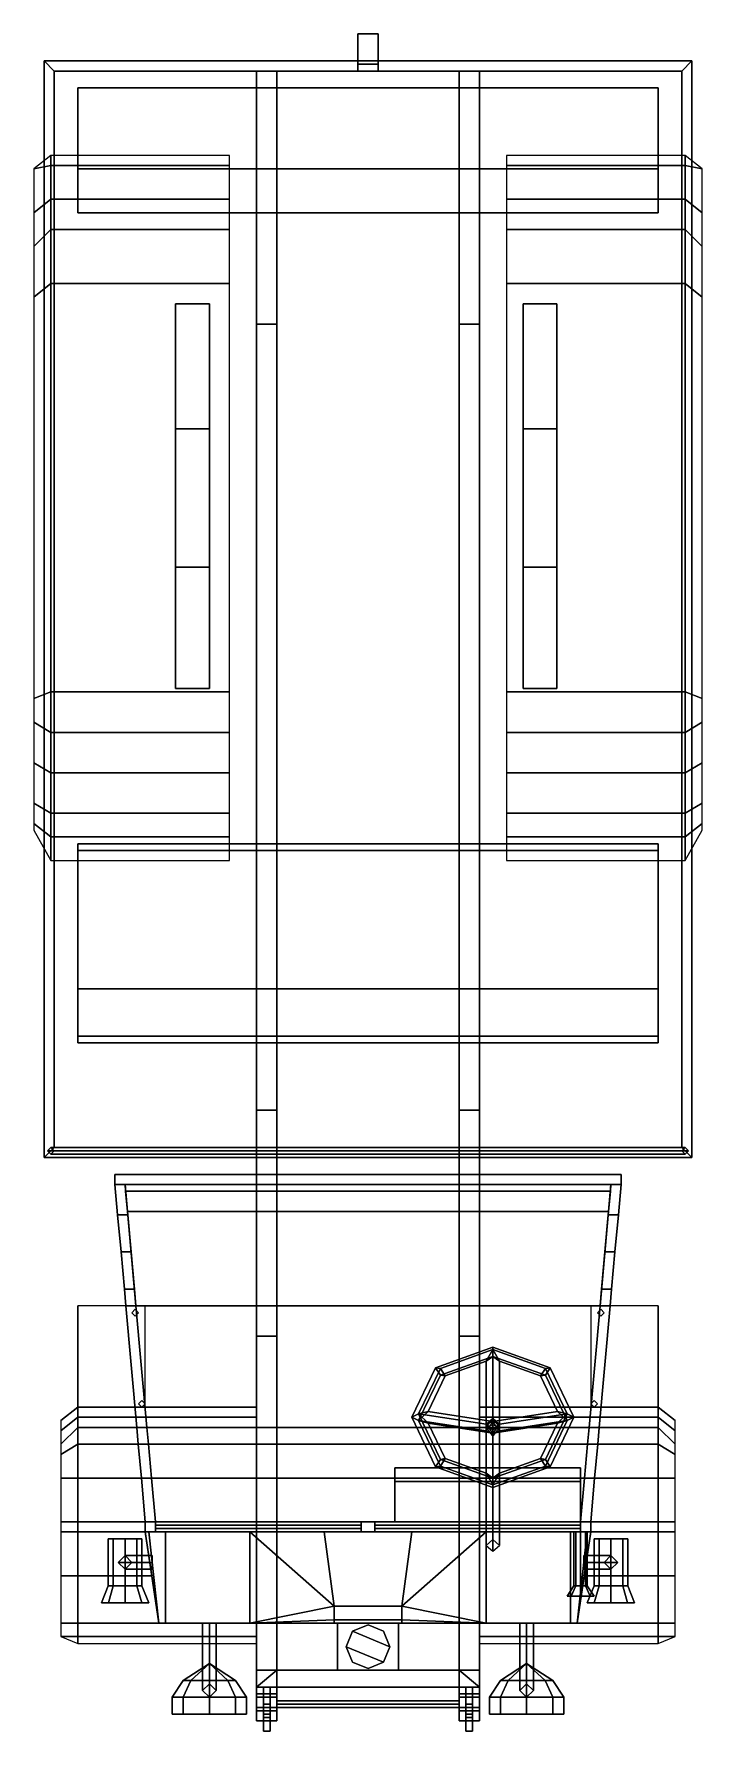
# Model space of a CAD drawing. Extents: x -0.99 to 0.99, y -2.52 to 2.51.
import ezdxf

# ---------------------------------------------------------------- set-up
doc = ezdxf.new("R2010")
doc.units = 0
doc.layers.get('0').update_dxf_attribs({"linetype": 'CONTINUOUS'})
doc.layers.add('FENDERS', color=1, linetype='CONTINUOUS')

msp = doc.modelspace()

# ---------------------------------------------------------------- linework, layer by layer
for points in [[(-0.03, 2.51, 0.82), (-0.03, 2.51, 0.8), (-0.03, 2.42, 0.8), (-0.03, 2.42, 0.82)], [(-0.03, 2.42, 0.8), (-0.03, 2.51, 0.8), (0.03, 2.51, 0.8), (0.03, 2.42, 0.8)], [(0.03, 2.51, 0.82), (0.03, 2.51, 0.8), (-0.03, 2.51, 0.8), (-0.03, 2.51, 0.82)], [(0.03, 2.42, 0.82), (0.03, 2.51, 0.82), (-0.03, 2.51, 0.82), (-0.03, 2.42, 0.82)], [(0.03, 2.51, 0.74), (0.03, 2.51, 0.72), (-0.03, 2.51, 0.72), (-0.03, 2.51, 0.74)], [(-0.03, 2.51, 0.74), (-0.03, 2.51, 0.72), (-0.03, 2.42, 0.72), (-0.03, 2.42, 0.74)], [(-0.03, 2.42, 0.72), (-0.03, 2.51, 0.72), (0.03, 2.51, 0.72), (0.03, 2.42, 0.72)], [(0.03, 2.42, 0.74), (0.03, 2.51, 0.74), (-0.03, 2.51, 0.74), (-0.03, 2.42, 0.74)], [(0.03, 2.42, 0.8), (0.03, 2.51, 0.8), (0.03, 2.51, 0.82), (0.03, 2.42, 0.82)], [(0.03, 2.42, 0.72), (0.03, 2.51, 0.72), (0.03, 2.51, 0.74), (0.03, 2.42, 0.74)], [(0.96, 2.43, 1.18), (0.96, -0.82, 1.18), (-0.96, -0.82, 1.18), (-0.96, 2.43, 1.18)], [(-0.96, 2.43, 1.18), (-0.96, 2.43, 1.9), (0.96, 2.43, 1.9), (0.96, 2.43, 1.18)], [(-0.96, 2.43, 1.9), (-0.93, 2.4, 1.9), (0.93, 2.4, 1.9), (0.96, 2.43, 1.9)], [(-0.96, -0.82, 1.9), (-0.93, -0.79, 1.9), (-0.93, 2.4, 1.9), (-0.96, 2.43, 1.9)], [(-0.96, -0.82, 1.18), (-0.96, -0.82, 1.9), (-0.96, 2.43, 1.9), (-0.96, 2.43, 1.18)], [(0.03, 2.42, 0.8), (0.03, 2.42, 0.74), (-0.03, 2.42, 0.74), (-0.03, 2.42, 0.8)], [(-0.03, 2.42, 0.82), (-0.03, 2.42, 0.72), (-0.03, 2.4, 0.74), (-0.03, 2.4, 0.79)], [(-0.03, 2.4, 0.74), (-0.03, 2.42, 0.72), (0.03, 2.42, 0.72), (0.03, 2.4, 0.74)], [(0.03, 2.4, 0.79), (0.03, 2.42, 0.82), (-0.03, 2.42, 0.82), (-0.03, 2.4, 0.79)], [(0.03, 2.4, 0.74), (0.03, 2.42, 0.72), (0.03, 2.42, 0.82), (0.03, 2.4, 0.79)], [(0.93, -0.79, 1.9), (0.96, -0.82, 1.9), (0.96, 2.43, 1.9), (0.93, 2.4, 1.9)], [(0.96, 2.43, 1.18), (0.96, 2.43, 1.9), (0.96, -0.82, 1.9), (0.96, -0.82, 1.18)], [(-0.93, 2.4, 1.21), (-0.93, -0.79, 1.21), (0.93, -0.79, 1.21), (0.93, 2.4, 1.21)], [(0.93, 2.4, 1.21), (0.93, 2.4, 1.9), (-0.93, 2.4, 1.9), (-0.93, 2.4, 1.21)], [(-0.93, 2.4, 1.21), (-0.93, 2.4, 1.9), (-0.93, -0.79, 1.9), (-0.93, -0.79, 1.21)], [(-0.33, 2.4, 0.8), (-0.33, 2.4, 0.73), (-0.33, 1.65, 0.67), (-0.33, -0.68, 0.8)], [(-0.33, 1.65, 0.67), (-0.33, 2.4, 0.73), (-0.27, 2.4, 0.73), (-0.27, 1.65, 0.67)], [(-0.27, -0.68, 0.8), (-0.27, 2.4, 0.8), (-0.33, 2.4, 0.8), (-0.33, -0.68, 0.8)], [(0.33, 2.4, 0.8), (0.33, 2.4, 0.73), (-0.33, 2.4, 0.73), (-0.33, 2.4, 0.8)], [(-0.27, 1.65, 0.67), (-0.27, 2.4, 0.73), (-0.27, 2.35, 0.8), (-0.27, -0.68, 0.8)], [(-0.27, 2.35, 0.73), (-0.27, 2.4, 0.73), (0.27, 2.4, 0.73), (0.27, 2.35, 0.73)], [(0.27, 2.35, 0.8), (0.27, 2.4, 0.8), (-0.27, 2.4, 0.8), (-0.27, 2.35, 0.8)], [(0.27, 2.35, 0.8), (0.27, 2.4, 0.73), (0.27, 1.65, 0.67), (0.27, -0.68, 0.8)], [(0.33, -0.68, 0.8), (0.33, 2.4, 0.8), (0.27, 2.4, 0.8), (0.27, -0.68, 0.8)], [(0.27, 1.65, 0.67), (0.27, 2.4, 0.73), (0.33, 2.4, 0.73), (0.33, 1.65, 0.67)], [(0.33, 1.65, 0.67), (0.33, 2.4, 0.73), (0.33, 2.4, 0.8), (0.33, -0.68, 0.8)], [(0.93, -0.79, 1.21), (0.93, -0.79, 1.9), (0.93, 2.4, 1.9), (0.93, 2.4, 1.21)], [(-0.86, 2.35, 0.94), (-0.86, 2.11, 0.94), (-0.86, 1.98, 1.17), (-0.86, 2.35, 1.17)], [(0.86, 2.35, 1.17), (0.86, 2.35, 0.94), (-0.86, 2.35, 0.94), (-0.86, 2.35, 1.17)], [(0.86, 2.35, 0.94), (0.86, 2.11, 0.94), (-0.86, 2.11, 0.94), (-0.86, 2.35, 0.94)], [(-0.86, 2.35, 1.17), (-0.86, 1.98, 1.17), (0.86, 1.98, 1.17), (0.86, 2.35, 1.17)], [(-0.27, 2.35, 0.8), (-0.27, 2.35, 0.73), (0.27, 2.35, 0.73), (0.27, 2.35, 0.8)], [(0.86, 1.98, 1.17), (0.86, 2.11, 0.94), (0.86, 2.35, 0.94), (0.86, 2.35, 1.17)], [(-0.86, 2.11, 0.94), (-0.86, 1.98, 1.08), (-0.86, 1.98, 1.17)], [(0.86, 2.11, 0.94), (0.86, 1.98, 1.08), (-0.86, 1.98, 1.08), (-0.86, 2.11, 0.94)], [(0.86, 1.98, 1.17), (0.86, 1.98, 1.08), (0.86, 2.11, 0.94), (0.86, 1.98, 1.17)], [(-0.86, 1.98, 1.17), (-0.86, 1.98, 1.08), (0.86, 1.98, 1.08), (0.86, 1.98, 1.17)], [(-0.57, 1.71, 0.4), (-0.57, 0.57, 0.4), (-0.57, 0.57, 0.52), (-0.57, 1.71, 0.52)], [(-0.47, 1.71, 0.52), (-0.47, 1.71, 0.4), (-0.57, 1.71, 0.4), (-0.57, 1.71, 0.52)], [(-0.47, 1.71, 0.4), (-0.47, 0.57, 0.4), (-0.57, 0.57, 0.4), (-0.57, 1.71, 0.4)], [(-0.57, 1.71, 0.52), (-0.57, 0.57, 0.52), (-0.57, 0.93, 0.64), (-0.57, 1.34, 0.64)], [(-0.47, 1.34, 0.64), (-0.47, 1.71, 0.52), (-0.57, 1.71, 0.52), (-0.57, 1.34, 0.64)], [(-0.47, 0.57, 0.52), (-0.47, 0.57, 0.4), (-0.47, 1.71, 0.4), (-0.47, 1.71, 0.52)], [(-0.47, 0.93, 0.64), (-0.47, 0.57, 0.52), (-0.47, 1.71, 0.52), (-0.47, 1.34, 0.64)], [(0.46, 1.71, 0.4), (0.46, 0.57, 0.4), (0.46, 0.57, 0.52), (0.46, 1.71, 0.52)], [(0.56, 1.71, 0.52), (0.56, 1.71, 0.4), (0.46, 1.71, 0.4), (0.46, 1.71, 0.52)], [(0.56, 1.71, 0.4), (0.56, 0.57, 0.4), (0.46, 0.57, 0.4), (0.46, 1.71, 0.4)], [(0.46, 1.71, 0.52), (0.46, 0.57, 0.52), (0.46, 0.93, 0.64), (0.46, 1.34, 0.64)], [(0.56, 1.34, 0.64), (0.56, 1.71, 0.52), (0.46, 1.71, 0.52), (0.46, 1.34, 0.64)], [(0.56, 0.57, 0.52), (0.56, 0.57, 0.4), (0.56, 1.71, 0.4), (0.56, 1.71, 0.52)], [(0.56, 0.93, 0.64), (0.56, 0.57, 0.52), (0.56, 1.71, 0.52), (0.56, 1.34, 0.64)], [(-0.33, -0.68, 0.8), (-0.33, 1.65, 0.67), (-0.33, -0.82, 0.67), (-0.33, -0.82, 0.77)], [(-0.33, -0.82, 0.67), (-0.33, 1.65, 0.67), (-0.27, 1.65, 0.67), (-0.27, -0.82, 0.67)], [(-0.27, -0.82, 0.67), (-0.27, 1.65, 0.67), (-0.27, -0.68, 0.8), (-0.27, -0.82, 0.77)], [(0.27, -0.68, 0.8), (0.27, 1.65, 0.67), (0.27, -0.82, 0.67), (0.27, -0.82, 0.77)], [(0.27, -0.82, 0.67), (0.27, 1.65, 0.67), (0.33, 1.65, 0.67), (0.33, -0.82, 0.67)], [(0.33, -0.82, 0.67), (0.33, 1.65, 0.67), (0.33, -0.68, 0.8), (0.33, -0.82, 0.77)], [(-0.57, 1.34, 0.64), (-0.57, 0.93, 0.64), (-0.47, 0.93, 0.64), (-0.47, 1.34, 0.64)], [(0.46, 1.34, 0.64), (0.46, 0.93, 0.64), (0.56, 0.93, 0.64), (0.56, 1.34, 0.64)], [(-0.57, 0.93, 0.64), (-0.57, 0.57, 0.52), (-0.47, 0.57, 0.52), (-0.47, 0.93, 0.64)], [(0.46, 0.93, 0.64), (0.46, 0.57, 0.52), (0.56, 0.57, 0.52), (0.56, 0.93, 0.64)], [(-0.57, 0.57, 0.52), (-0.57, 0.57, 0.4), (-0.47, 0.57, 0.4), (-0.47, 0.57, 0.52)], [(0.46, 0.57, 0.52), (0.46, 0.57, 0.4), (0.56, 0.57, 0.4), (0.56, 0.57, 0.52)], [(-0.86, 0.09, 0.84), (-0.86, -0.32, 0.84), (-0.86, -0.48, 1.12), (-0.86, 0.11, 0.87)], [(0.86, 0.11, 0.87), (0.86, 0.09, 0.84), (-0.86, 0.09, 0.84), (-0.86, 0.11, 0.87)], [(-0.86, 0.11, 0.87), (-0.86, -0.46, 1.14), (-0.86, 0.09, 1.14), (-0.86, 0.11, 1.12)], [(-0.86, 0.11, 1.12), (-0.86, 0.09, 1.14), (0.86, 0.09, 1.14), (0.86, 0.11, 1.12)], [(0.86, 0.11, 1.12), (0.86, 0.11, 0.87), (-0.86, 0.11, 0.87), (-0.86, 0.11, 1.12)], [(-0.86, 0.11, 0.87), (-0.86, -0.48, 1.12), (-0.86, -0.46, 1.14)], [(0.86, -0.48, 1.12), (0.86, -0.32, 0.84), (0.86, 0.09, 0.84), (0.86, 0.11, 0.87)], [(0.86, 0.09, 1.14), (0.86, -0.46, 1.14), (0.86, 0.11, 0.87), (0.86, 0.11, 1.12)], [(0.86, -0.46, 1.14), (0.86, -0.48, 1.12), (0.86, 0.11, 0.87), (0.86, -0.46, 1.14)], [(0.86, 0.09, 0.84), (0.86, -0.32, 0.84), (-0.86, -0.32, 0.84), (-0.86, 0.09, 0.84)], [(-0.86, 0.09, 1.14), (-0.86, -0.46, 1.14), (0.86, -0.46, 1.14), (0.86, 0.09, 1.14)], [(-0.86, -0.48, 1.12), (-0.86, -0.32, 0.84), (0.86, -0.32, 0.84), (0.86, -0.48, 1.12)], [(-0.86, -0.46, 1.14), (-0.86, -0.48, 1.12), (0.86, -0.48, 1.12), (0.86, -0.46, 1.14)], [(-0.27, -0.82, 0.77), (-0.27, -0.68, 0.8), (-0.33, -0.68, 0.8), (-0.33, -0.82, 0.77)], [(0.33, -0.82, 0.77), (0.33, -0.68, 0.8), (0.27, -0.68, 0.8), (0.27, -0.82, 0.77)], [(-0.93, -0.79, 1.9), (-0.96, -0.82, 1.9), (0.96, -0.82, 1.9), (0.93, -0.79, 1.9)], [(0.95, -0.8, 2.16), (0.94, -0.79, 2.15), (-0.94, -0.79, 2.15), (-0.95, -0.8, 2.16)], [(-0.94, -0.79, 1.9), (-0.95, -0.8, 1.9), (-0.95, -0.8, 2.16), (-0.94, -0.79, 2.15)], [(0.94, -0.81, 2.15), (0.95, -0.8, 2.16), (-0.95, -0.8, 2.16), (-0.94, -0.81, 2.15)], [(-0.95, -0.8, 1.9), (-0.94, -0.81, 1.9), (-0.94, -0.81, 2.15), (-0.95, -0.8, 2.16)], [(0.94, -0.79, 2.15), (0.93, -0.8, 2.14), (-0.93, -0.8, 2.14), (-0.94, -0.79, 2.15)], [(-0.93, -0.8, 1.9), (-0.94, -0.79, 1.9), (-0.94, -0.79, 2.15), (-0.93, -0.8, 2.14)], [(0.93, -0.8, 2.14), (0.94, -0.81, 2.15), (-0.94, -0.81, 2.15), (-0.93, -0.8, 2.14)], [(-0.94, -0.81, 1.9), (-0.93, -0.8, 1.9), (-0.93, -0.8, 2.14), (-0.94, -0.81, 2.15)], [(-0.93, -0.79, 1.21), (-0.93, -0.79, 1.9), (0.93, -0.79, 1.9), (0.93, -0.79, 1.21)], [(0.94, -0.79, 1.9), (0.93, -0.8, 1.9), (0.93, -0.8, 2.14), (0.94, -0.79, 2.15)], [(0.93, -0.8, 1.9), (0.94, -0.81, 1.9), (0.94, -0.81, 2.15), (0.93, -0.8, 2.14)], [(0.95, -0.8, 1.9), (0.94, -0.79, 1.9), (0.94, -0.79, 2.15), (0.95, -0.8, 2.16)], [(0.94, -0.81, 1.9), (0.95, -0.8, 1.9), (0.95, -0.8, 2.16), (0.94, -0.81, 2.15)], [(0.96, -0.82, 1.18), (0.96, -0.82, 1.9), (-0.96, -0.82, 1.9), (-0.96, -0.82, 1.18)], [(-0.33, -0.82, 0.77), (-0.33, -0.82, 0.67), (-0.33, -1.35, 0.63), (-0.33, -2.34, 0.77)], [(-0.33, -1.35, 0.63), (-0.33, -0.82, 0.67), (-0.27, -0.82, 0.67), (-0.27, -1.35, 0.63)], [(-0.27, -2.34, 0.77), (-0.27, -0.82, 0.77), (-0.33, -0.82, 0.77), (-0.33, -2.34, 0.77)], [(-0.27, -1.35, 0.63), (-0.27, -0.82, 0.67), (-0.27, -0.82, 0.77), (-0.27, -2.34, 0.77)], [(0.27, -0.82, 0.77), (0.27, -0.82, 0.67), (0.27, -1.35, 0.63), (0.27, -2.34, 0.77)], [(0.27, -1.35, 0.63), (0.27, -0.82, 0.67), (0.33, -0.82, 0.67), (0.33, -1.35, 0.63)], [(0.33, -2.34, 0.77), (0.33, -0.82, 0.77), (0.27, -0.82, 0.77), (0.27, -2.34, 0.77)], [(0.33, -1.35, 0.63), (0.33, -0.82, 0.67), (0.33, -0.82, 0.77), (0.33, -2.34, 0.77)], [(-0.75, -0.87, 1.15), (-0.75, -0.9, 1.15), (-0.75, -0.9, 1.85), (-0.75, -0.87, 1.85)], [(0.75, -0.87, 1.85), (0.75, -0.87, 1.15), (-0.75, -0.87, 1.15), (-0.75, -0.87, 1.85)], [(-0.75, -0.87, 1.85), (-0.75, -0.9, 1.85), (0.75, -0.9, 1.85), (0.75, -0.87, 1.85)], [(-0.75, -0.9, 1.85), (-0.72, -0.9, 1.82), (0.72, -0.9, 1.82), (0.75, -0.9, 1.85)], [(-0.75, -0.9, 1.54), (-0.75, -0.9, 1.15), (-0.7419, -0.99, 1.12), (-0.7419, -0.99, 1.54)], [(-0.7419, -0.99, 1.54), (-0.7119, -0.99, 1.54), (-0.72, -0.9, 1.54), (-0.75, -0.9, 1.54)], [(-0.75, -0.9, 1.54), (-0.72, -0.9, 1.54), (-0.72, -0.9, 1.82), (-0.75, -0.9, 1.85)], [(-0.72, -0.9, 1.54), (-0.7128, -0.98, 1.7), (-0.7182, -0.92, 1.81), (-0.72, -0.9, 1.82)], [(-0.72, -0.9, 1.82), (-0.7182, -0.92, 1.81), (0.7182, -0.92, 1.81), (0.72, -0.9, 1.82)], [(-0.72, -0.9, 1.54), (-0.7128, -0.98, 1.54), (-0.7128, -0.98, 1.54), (-0.7128, -0.98, 1.7)], [(0.7119, -0.99, 1.54), (0.7419, -0.99, 1.54), (0.75, -0.9, 1.54), (0.72, -0.9, 1.54)], [(0.7182, -0.92, 1.81), (0.7128, -0.98, 1.7), (0.72, -0.9, 1.54), (0.72, -0.9, 1.82)], [(0.7128, -0.98, 1.54), (0.7128, -0.98, 1.54), (0.72, -0.9, 1.54), (0.7128, -0.98, 1.7)], [(0.72, -0.9, 1.54), (0.75, -0.9, 1.54), (0.75, -0.9, 1.85), (0.72, -0.9, 1.82)], [(0.7419, -0.99, 1.54), (0.7419, -0.99, 1.12), (0.75, -0.9, 1.15), (0.75, -0.9, 1.54)], [(0.75, -0.9, 1.85), (0.75, -0.9, 1.15), (0.75, -0.87, 1.15), (0.75, -0.87, 1.85)], [(-0.7182, -0.92, 1.81), (-0.7128, -0.98, 1.7), (0.7128, -0.98, 1.7), (0.7182, -0.92, 1.81)], [(-0.7419, -0.99, 1.54), (-0.7419, -0.99, 1.12), (-0.732, -1.1, 1.06), (-0.732, -1.1, 1.54)], [(-0.732, -1.1, 1.54), (-0.702, -1.1, 1.54), (-0.7119, -0.99, 1.54), (-0.7419, -0.99, 1.54)], [(-0.6921, -1.21, 1.54), (-0.6876, -1.26, 1.31), (-0.7128, -0.98, 1.31), (-0.702, -1.1, 1.54)], [(-0.702, -1.1, 1.54), (-0.7128, -0.98, 1.31), (-0.7128, -0.98, 1.31), (-0.7119, -0.99, 1.54)], [(-0.7119, -0.99, 1.54), (-0.7128, -0.98, 1.31), (-0.7128, -0.98, 1.31), (-0.7128, -0.98, 1.54)], [(-0.7128, -0.98, 1.7), (-0.7128, -0.98, 1.31), (0.7128, -0.98, 1.31), (0.7128, -0.98, 1.7)], [(-0.7128, -0.98, 1.31), (-0.6876, -1.26, 1.31), (0.6876, -1.26, 1.31), (0.7128, -0.98, 1.31)], [(0.702, -1.1, 1.54), (0.7128, -0.98, 1.31), (0.6876, -1.26, 1.31), (0.6921, -1.21, 1.54)], [(0.7119, -0.99, 1.54), (0.7128, -0.98, 1.31), (0.7128, -0.98, 1.31), (0.702, -1.1, 1.54)], [(0.702, -1.1, 1.54), (0.732, -1.1, 1.54), (0.7419, -0.99, 1.54), (0.7119, -0.99, 1.54)], [(0.7128, -0.98, 1.54), (0.7128, -0.98, 1.31), (0.7128, -0.98, 1.31), (0.7119, -0.99, 1.54)], [(0.732, -1.1, 1.54), (0.732, -1.1, 1.06), (0.7419, -0.99, 1.12), (0.7419, -0.99, 1.54)], [(-0.732, -1.1, 1.54), (-0.732, -1.1, 1.06), (-0.7221, -1.21, 0.94), (-0.7221, -1.21, 1.54)], [(-0.7221, -1.21, 1.54), (-0.6921, -1.21, 1.54), (-0.702, -1.1, 1.54), (-0.732, -1.1, 1.54)], [(0.6921, -1.21, 1.54), (0.7221, -1.21, 1.54), (0.732, -1.1, 1.54), (0.702, -1.1, 1.54)], [(0.7221, -1.21, 1.54), (0.7221, -1.21, 0.94), (0.732, -1.1, 1.06), (0.732, -1.1, 1.54)], [(-0.7221, -1.21, 1.54), (-0.7221, -1.21, 0.94), (-0.7176, -1.26, 0.77), (-0.7176, -1.26, 1.54)], [(-0.7176, -1.26, 1.54), (-0.6876, -1.26, 1.54), (-0.6921, -1.21, 1.54), (-0.7221, -1.21, 1.54)], [(-0.6876, -1.26, 1.54), (-0.6876, -1.26, 1.31), (-0.6876, -1.26, 1.31), (-0.6921, -1.21, 1.54)], [(0.6921, -1.21, 1.54), (0.6876, -1.26, 1.31), (0.6876, -1.26, 1.31), (0.6876, -1.26, 1.54)], [(0.6876, -1.26, 1.54), (0.7176, -1.26, 1.54), (0.7221, -1.21, 1.54), (0.6921, -1.21, 1.54)], [(0.7176, -1.26, 1.54), (0.7176, -1.26, 0.77), (0.7221, -1.21, 0.94), (0.7221, -1.21, 1.54)], [(-0.7176, -1.26, 1.54), (-0.7176, -1.26, 0.77), (-0.6852, -1.62, 0.77), (-0.6852, -1.62, 1.54)], [(-0.6852, -1.62, 1.54), (-0.6552, -1.62, 1.54), (-0.6876, -1.26, 1.54), (-0.7176, -1.26, 1.54)], [(-0.6552, -1.62, 1.54), (-0.6552, -1.62, 0.87), (-0.6876, -1.26, 0.87), (-0.6876, -1.26, 1.54)], [(-0.6552, -1.62, 0.87), (0.6552, -1.62, 0.87), (0.6876, -1.26, 0.87), (-0.6876, -1.26, 0.87)], [(-0.6876, -1.26, 0.87), (0.6876, -1.26, 0.87), (0.6876, -1.26, 1.31), (-0.6876, -1.26, 1.31)], [(0.6876, -1.26, 1.54), (0.6876, -1.26, 0.87), (0.6552, -1.62, 0.87), (0.6552, -1.62, 1.54)], [(0.6552, -1.62, 1.54), (0.6852, -1.62, 1.54), (0.7176, -1.26, 1.54), (0.6876, -1.26, 1.54)], [(0.6852, -1.62, 1.54), (0.6852, -1.62, 0.77), (0.7176, -1.26, 0.77), (0.7176, -1.26, 1.54)], [(-0.33, -2.34, 0.77), (-0.33, -1.35, 0.63), (-0.33, -2.39, 0.63), (-0.33, -2.39, 0.72)], [(-0.33, -2.39, 0.63), (-0.33, -1.35, 0.63), (-0.27, -1.35, 0.63), (-0.27, -2.34, 0.63)], [(0.27, -2.34, 0.77), (0.27, -1.35, 0.63), (0.27, -2.34, 0.63), (0.27, -2.34, 0.77)], [(0.27, -2.34, 0.63), (0.27, -1.35, 0.63), (0.33, -1.35, 0.63), (0.33, -2.39, 0.63)], [(0.33, -2.39, 0.63), (0.33, -1.35, 0.63), (0.33, -2.34, 0.77), (0.33, -2.39, 0.72)], [(0.2003, -1.443, 1.6651), (0.2144, -1.4453, 1.6895), (0.37, -1.3895, 1.6573), (0.37, -1.3822, 1.63)], [(0.2144, -1.4653, 1.6549), (0.2003, -1.443, 1.6651), (0.37, -1.3822, 1.63), (0.37, -1.4095, 1.6227)], [(0.2144, -1.4453, 1.6895), (0.2286, -1.4675, 1.6793), (0.35, -1.424, 1.6541), (0.37, -1.3895, 1.6573)], [(0.35, -1.62, 1.698), (0.37, -1.5927, 1.7054), (0.37, -1.3895, 1.6573), (0.35, -1.424, 1.6541)], [(0.37, -1.3822, 1.63), (0.37, -1.3895, 1.6573), (0.5256, -1.4453, 1.6895), (0.5397, -1.443, 1.6651)], [(0.37, -1.4095, 1.6227), (0.37, -1.3822, 1.63), (0.5397, -1.443, 1.6651), (0.5256, -1.4653, 1.6549)], [(0.37, -1.3895, 1.6573), (0.39, -1.424, 1.6541), (0.5114, -1.4675, 1.6793), (0.5256, -1.4453, 1.6895)], [(0.37, -1.5927, 1.7054), (0.39, -1.62, 1.698), (0.39, -1.424, 1.6541), (0.37, -1.3895, 1.6573)], [(0.13, -1.59, 1.75), (0.15, -1.58, 1.7673), (0.2144, -1.4453, 1.6895), (0.2003, -1.443, 1.6651)], [(0.15, -1.6, 1.7327), (0.13, -1.59, 1.75), (0.2003, -1.443, 1.6651), (0.2144, -1.4653, 1.6549)], [(0.15, -1.58, 1.7673), (0.1783, -1.5727, 1.74), (0.2286, -1.4675, 1.6793), (0.2144, -1.4453, 1.6895)], [(0.2286, -1.4675, 1.6793), (0.2144, -1.4653, 1.6549), (0.37, -1.4095, 1.6227), (0.35, -1.424, 1.6541)], [(0.37, -1.6127, 1.6707), (0.35, -1.62, 1.698), (0.35, -1.424, 1.6541), (0.37, -1.4095, 1.6227)], [(0.39, -1.424, 1.6541), (0.37, -1.4095, 1.6227), (0.5256, -1.4653, 1.6549), (0.5114, -1.4675, 1.6793)], [(0.39, -1.62, 1.698), (0.37, -1.6127, 1.6707), (0.37, -1.4095, 1.6227), (0.39, -1.424, 1.6541)], [(0.5256, -1.4453, 1.6895), (0.5114, -1.4675, 1.6793), (0.5617, -1.5727, 1.74), (0.59, -1.58, 1.7673)], [(0.5397, -1.443, 1.6651), (0.5256, -1.4453, 1.6895), (0.59, -1.58, 1.7673), (0.61, -1.59, 1.75)], [(0.5256, -1.4653, 1.6549), (0.5397, -1.443, 1.6651), (0.61, -1.59, 1.75), (0.59, -1.6, 1.7327)], [(0.1783, -1.5727, 1.74), (0.15, -1.6, 1.7327), (0.2144, -1.4653, 1.6549), (0.2286, -1.4675, 1.6793)], [(0.5114, -1.4675, 1.6793), (0.5256, -1.4653, 1.6549), (0.59, -1.6, 1.7327), (0.5617, -1.5727, 1.74)], [(0.2003, -1.737, 1.8349), (0.2144, -1.7147, 1.8451), (0.15, -1.58, 1.7673), (0.13, -1.59, 1.75)], [(0.2144, -1.7347, 1.8105), (0.2003, -1.737, 1.8349), (0.13, -1.59, 1.75), (0.15, -1.6, 1.7327)], [(0.35, -1.61, 1.7154), (0.37, -1.6027, 1.688), (0.1783, -1.5727, 1.74), (0.15, -1.58, 1.7673)], [(0.37, -1.6027, 1.688), (0.35, -1.63, 1.6807), (0.15, -1.6, 1.7327), (0.1783, -1.5727, 1.74)], [(0.2144, -1.7147, 1.8451), (0.2286, -1.7125, 1.8207), (0.1783, -1.6073, 1.76), (0.15, -1.58, 1.7673)], [(0.37, -1.6373, 1.708), (0.35, -1.61, 1.7154), (0.15, -1.58, 1.7673), (0.1783, -1.6073, 1.76)], [(0.2286, -1.7125, 1.8207), (0.2144, -1.7347, 1.8105), (0.15, -1.6, 1.7327), (0.1783, -1.6073, 1.76)], [(0.35, -1.63, 1.6807), (0.37, -1.6373, 1.708), (0.1783, -1.6073, 1.76), (0.15, -1.6, 1.7327)], [(0.37, -1.9527, 1.0818), (0.35, -1.97, 1.0918), (0.35, -1.61, 1.7154), (0.37, -1.5927, 1.7054)], [(0.37, -1.6273, 1.7254), (0.39, -1.61, 1.7154), (0.37, -1.5927, 1.7054), (0.35, -1.61, 1.7154)], [(0.37, -1.6027, 1.688), (0.39, -1.61, 1.7154), (0.59, -1.58, 1.7673), (0.5617, -1.5727, 1.74)], [(0.39, -1.63, 1.6807), (0.37, -1.6027, 1.688), (0.5617, -1.5727, 1.74), (0.59, -1.6, 1.7327)], [(0.39, -1.61, 1.7154), (0.37, -1.6373, 1.708), (0.5617, -1.6073, 1.76), (0.59, -1.58, 1.7673)], [(0.39, -1.97, 1.0918), (0.37, -1.9527, 1.0818), (0.37, -1.5927, 1.7054), (0.39, -1.61, 1.7154)], [(0.37, -1.6373, 1.708), (0.39, -1.63, 1.6807), (0.59, -1.6, 1.7327), (0.5617, -1.6073, 1.76)], [(0.59, -1.58, 1.7673), (0.5617, -1.6073, 1.76), (0.5114, -1.7125, 1.8207), (0.5256, -1.7147, 1.8451)], [(0.5617, -1.6073, 1.76), (0.59, -1.6, 1.7327), (0.5256, -1.7347, 1.8105), (0.5114, -1.7125, 1.8207)], [(0.61, -1.59, 1.75), (0.59, -1.58, 1.7673), (0.5256, -1.7147, 1.8451), (0.5397, -1.737, 1.8349)], [(0.59, -1.6, 1.7327), (0.61, -1.59, 1.75), (0.5397, -1.737, 1.8349), (0.5256, -1.7347, 1.8105)], [(-0.6852, -1.62, 1.54), (-0.6852, -1.62, 0.77), (-0.6807, -1.67, 0.87), (-0.6807, -1.67, 1.54)], [(-0.6807, -1.67, 1.54), (-0.6507, -1.67, 1.54), (-0.6552, -1.62, 1.54), (-0.6852, -1.62, 1.54)], [(-0.6507, -1.67, 1.54), (-0.6507, -1.67, 0.94), (-0.6552, -1.62, 0.87), (-0.6552, -1.62, 1.54)], [(-0.6507, -1.67, 0.94), (0.6507, -1.67, 0.94), (0.6552, -1.62, 0.87), (-0.6552, -1.62, 0.87)], [(0.35, -1.97, 1.0918), (0.37, -1.9873, 1.1018), (0.37, -1.6273, 1.7254), (0.35, -1.61, 1.7154)], [(0.37, -1.6273, 1.7254), (0.35, -1.62, 1.698), (0.35, -1.756, 1.8459), (0.37, -1.7705, 1.8773)], [(0.35, -1.62, 1.698), (0.37, -1.6473, 1.6907), (0.37, -1.7905, 1.8427), (0.35, -1.756, 1.8459)], [(0.37, -1.9873, 1.1018), (0.39, -1.97, 1.0918), (0.39, -1.61, 1.7154), (0.37, -1.6273, 1.7254)], [(0.39, -1.62, 1.698), (0.37, -1.6273, 1.7254), (0.37, -1.7705, 1.8773), (0.39, -1.756, 1.8459)], [(0.37, -1.6473, 1.6907), (0.39, -1.62, 1.698), (0.39, -1.756, 1.8459), (0.37, -1.7905, 1.8427)], [(0.6552, -1.62, 1.54), (0.6552, -1.62, 0.87), (0.6507, -1.67, 0.94), (0.6507, -1.67, 1.54)], [(0.6507, -1.67, 1.54), (0.6807, -1.67, 1.54), (0.6852, -1.62, 1.54), (0.6552, -1.62, 1.54)], [(0.6807, -1.67, 1.54), (0.6807, -1.67, 0.87), (0.6852, -1.62, 0.77), (0.6852, -1.62, 1.54)], [(-0.6807, -1.67, 1.54), (-0.6807, -1.67, 0.87), (-0.6717, -1.77, 0.96), (-0.6717, -1.77, 1.54)], [(-0.6717, -1.77, 1.54), (-0.6417, -1.77, 1.54), (-0.6507, -1.67, 1.54), (-0.6807, -1.67, 1.54)], [(-0.6417, -1.77, 1.54), (-0.6417, -1.77, 1.03), (-0.6507, -1.67, 0.94), (-0.6507, -1.67, 1.54)], [(-0.6417, -1.77, 1.03), (0.6417, -1.77, 1.03), (0.6507, -1.67, 0.94), (-0.6507, -1.67, 0.94)], [(0.6507, -1.67, 1.54), (0.6507, -1.67, 0.94), (0.6417, -1.77, 1.03), (0.6417, -1.77, 1.54)], [(0.6417, -1.77, 1.54), (0.6717, -1.77, 1.54), (0.6807, -1.67, 1.54), (0.6507, -1.67, 1.54)], [(0.6717, -1.77, 1.54), (0.6717, -1.77, 0.96), (0.6807, -1.67, 0.87), (0.6807, -1.67, 1.54)], [(0.08, -1.74, 1.56), (0.08, -1.9, 1.54), (0.08, -1.9, 1.76), (0.08, -1.78, 1.76)], [(0.63, -1.78, 1.76), (0.63, -1.74, 1.56), (0.08, -1.74, 1.56), (0.08, -1.78, 1.76)], [(0.63, -1.74, 1.56), (0.63, -1.9, 1.54), (0.08, -1.9, 1.54), (0.08, -1.74, 1.56)], [(0.37, -1.7978, 1.87), (0.37, -1.7705, 1.8773), (0.2144, -1.7147, 1.8451), (0.2003, -1.737, 1.8349)], [(0.37, -1.7905, 1.8427), (0.37, -1.7978, 1.87), (0.2003, -1.737, 1.8349), (0.2144, -1.7347, 1.8105)], [(0.37, -1.7705, 1.8773), (0.35, -1.756, 1.8459), (0.2286, -1.7125, 1.8207), (0.2144, -1.7147, 1.8451)], [(0.35, -1.756, 1.8459), (0.37, -1.7905, 1.8427), (0.2144, -1.7347, 1.8105), (0.2286, -1.7125, 1.8207)], [(0.5256, -1.7147, 1.8451), (0.5114, -1.7125, 1.8207), (0.39, -1.756, 1.8459), (0.37, -1.7705, 1.8773)], [(0.5114, -1.7125, 1.8207), (0.5256, -1.7347, 1.8105), (0.37, -1.7905, 1.8427), (0.39, -1.756, 1.8459)], [(0.5397, -1.737, 1.8349), (0.5256, -1.7147, 1.8451), (0.37, -1.7705, 1.8773), (0.37, -1.7978, 1.87)], [(0.5256, -1.7347, 1.8105), (0.5397, -1.737, 1.8349), (0.37, -1.7978, 1.87), (0.37, -1.7905, 1.8427)], [(0.63, -1.9, 1.76), (0.63, -1.9, 1.54), (0.63, -1.74, 1.56), (0.63, -1.78, 1.76)], [(-0.6717, -1.77, 1.54), (-0.6717, -1.77, 0.96), (-0.66, -1.9, 1.03), (-0.66, -1.9, 1.54)], [(-0.66, -1.9, 1.54), (-0.63, -1.9, 1.54), (-0.6417, -1.77, 1.54), (-0.6717, -1.77, 1.54)], [(-0.63, -1.9, 1.54), (-0.63, -1.9, 1.1), (-0.6417, -1.77, 1.03), (-0.6417, -1.77, 1.54)], [(-0.63, -1.9, 1.1), (0.63, -1.9, 1.1), (0.6417, -1.77, 1.03), (-0.6417, -1.77, 1.03)], [(0.08, -1.78, 1.76), (0.08, -1.9, 1.76), (0.63, -1.9, 1.76), (0.63, -1.78, 1.76)], [(0.6417, -1.77, 1.54), (0.6417, -1.77, 1.03), (0.63, -1.9, 1.1), (0.63, -1.9, 1.54)], [(0.63, -1.9, 1.54), (0.66, -1.9, 1.54), (0.6717, -1.77, 1.54), (0.6417, -1.77, 1.54)], [(0.66, -1.9, 1.54), (0.66, -1.9, 1.03), (0.6717, -1.77, 0.96), (0.6717, -1.77, 1.54)], [(-0.66, -1.9, 1.03), (-0.66, -1.93, 1.04), (-0.66, -1.93, 1.76), (-0.66, -1.9, 1.76)], [(-0.66, -1.9, 1.76), (-0.66, -1.93, 1.76), (0.66, -1.93, 1.76), (0.66, -1.9, 1.76)], [(-0.66, -1.9, 1.76), (-0.66, -1.93, 1.76), (-0.66, -1.93, 2.21), (-0.66, -1.9, 2.21)], [(-0.63, -1.9, 2.18), (-0.63, -1.9, 1.76), (-0.66, -1.9, 1.76), (-0.66, -1.9, 2.21)], [(-0.66, -1.93, 2.21), (0.66, -1.93, 2.21), (0.66, -1.9, 2.21), (-0.66, -1.9, 2.21)], [(-0.66, -1.9, 2.21), (0.66, -1.9, 2.21), (0.63, -1.9, 2.18), (-0.63, -1.9, 2.18)], [(0.08, -1.9, 1.76), (0.08, -1.9, 1.54), (-0.66, -1.9, 1.54), (-0.66, -1.9, 1.76)], [(0.63, -1.9, 1.54), (0.63, -1.9, 1.1), (-0.63, -1.9, 1.1), (-0.63, -1.9, 1.54)], [(-0.63, -1.93, 2.18), (-0.63, -1.93, 1.89), (-0.63, -1.9, 1.89), (-0.63, -1.9, 2.18)], [(0.63, -1.9, 2.18), (0.63, -1.93, 2.18), (-0.63, -1.93, 2.18), (-0.63, -1.9, 2.18)], [(-0.63, -1.9, 1.89), (-0.02, -1.9, 1.89), (-0.02, -1.9, 1.87), (-0.63, -1.9, 1.87)], [(-0.02, -1.9, 1.87), (-0.02, -1.93, 1.87), (-0.63, -1.93, 1.87), (-0.63, -1.9, 1.87)], [(-0.63, -1.93, 1.89), (-0.02, -1.93, 1.89), (-0.02, -1.9, 1.89), (-0.63, -1.9, 1.89)], [(-0.63, -1.91, 1.87), (-0.63, -1.91, 1.76), (-0.63, -1.9, 1.76), (-0.63, -1.9, 1.87)], [(-0.63, -1.91, 1.87), (-0.02, -1.91, 1.87), (-0.02, -1.91, 1.76), (-0.63, -1.91, 1.76)], [(-0.02, -1.9, 1.76), (-0.02, -1.9, 2.18), (0.02, -1.9, 2.18), (0.02, -1.9, 1.76)], [(-0.02, -1.93, 1.89), (-0.02, -1.93, 2.18), (-0.02, -1.9, 2.18), (-0.02, -1.9, 1.89)], [(-0.02, -1.91, 1.76), (-0.02, -1.91, 1.87), (-0.02, -1.9, 1.87), (-0.02, -1.9, 1.76)], [(0.02, -1.9, 2.18), (0.02, -1.93, 2.18), (0.02, -1.93, 1.89), (0.02, -1.9, 1.89)], [(0.02, -1.93, 1.89), (0.63, -1.93, 1.89), (0.63, -1.9, 1.89), (0.02, -1.9, 1.89)], [(0.02, -1.9, 1.89), (0.63, -1.9, 1.89), (0.63, -1.9, 1.87), (0.02, -1.9, 1.87)], [(0.63, -1.9, 1.87), (0.63, -1.93, 1.87), (0.02, -1.93, 1.87), (0.02, -1.9, 1.87)], [(0.02, -1.9, 1.87), (0.02, -1.91, 1.87), (0.02, -1.91, 1.76), (0.02, -1.9, 1.76)], [(0.02, -1.91, 1.87), (0.63, -1.91, 1.87), (0.63, -1.91, 1.76), (0.02, -1.91, 1.76)], [(0.66, -1.9, 1.76), (0.66, -1.9, 1.54), (0.63, -1.9, 1.54), (0.63, -1.9, 1.76)], [(0.63, -1.9, 1.89), (0.63, -1.93, 1.89), (0.63, -1.93, 2.18), (0.63, -1.9, 2.18)], [(0.66, -1.9, 2.21), (0.66, -1.9, 1.76), (0.63, -1.9, 1.76), (0.63, -1.9, 2.18)], [(0.63, -1.9, 1.76), (0.63, -1.91, 1.76), (0.63, -1.91, 1.87), (0.63, -1.9, 1.87)], [(0.66, -1.93, 1.76), (0.66, -1.93, 1.04), (0.66, -1.9, 1.03), (0.66, -1.9, 1.76)], [(0.66, -1.93, 2.21), (0.66, -1.93, 1.76), (0.66, -1.9, 1.76), (0.66, -1.9, 2.21)], [(-0.7554, -1.95, 1.5554), (-0.77, -1.95, 1.52), (-0.77, -2.09, 1.52), (-0.7554, -2.09, 1.5554)], [(-0.77, -1.95, 1.52), (-0.7554, -1.95, 1.4846), (-0.7554, -2.09, 1.4846), (-0.77, -2.09, 1.52)], [(-0.6846, -1.95, 1.5554), (-0.77, -1.95, 1.52), (-0.7554, -1.95, 1.5554), (-0.72, -1.95, 1.57)], [(-0.67, -1.95, 1.52), (-0.7554, -1.95, 1.4846), (-0.77, -1.95, 1.52), (-0.6846, -1.95, 1.5554)], [(-0.72, -1.95, 1.57), (-0.7554, -1.95, 1.5554), (-0.7554, -2.09, 1.5554), (-0.72, -2.09, 1.57)], [(-0.7554, -1.95, 1.4846), (-0.72, -1.95, 1.47), (-0.72, -2.09, 1.47), (-0.7554, -2.09, 1.4846)], [(-0.6846, -1.95, 1.4846), (-0.72, -1.95, 1.47), (-0.7554, -1.95, 1.4846), (-0.67, -1.95, 1.52)], [(-0.6846, -1.95, 1.5554), (-0.72, -1.95, 1.57), (-0.72, -2.09, 1.57), (-0.6846, -2.09, 1.5554)], [(-0.72, -1.95, 1.47), (-0.6846, -1.95, 1.4846), (-0.6846, -2.09, 1.4846), (-0.72, -2.09, 1.47)], [(-0.67, -1.95, 1.52), (-0.6846, -1.95, 1.5554), (-0.6846, -2.09, 1.5554), (-0.67, -2.09, 1.52)], [(-0.6846, -1.95, 1.4846), (-0.67, -1.95, 1.52), (-0.67, -2.09, 1.52), (-0.6846, -2.09, 1.4846)], [(-0.6407, -2.06, 1.06), (-0.62, -2.2, 1.06), (-0.62, -2.2, 1.57), (-0.66, -1.93, 1.57)], [(-0.66, -1.93, 1.57), (-0.62, -2.2, 1.57), (-0.62, -2.2, 1.57), (-0.65, -1.93, 1.61)], [(-0.66, -1.93, 1.76), (-0.66, -1.93, 1.04), (0.66, -1.93, 1.04), (0.66, -1.93, 1.76)], [(-0.66, -1.93, 1.04), (-0.6407, -2.06, 1.06), (-0.66, -1.93, 1.57)], [(-0.66, -1.93, 2.21), (-0.66, -1.93, 1.76), (-0.63, -1.93, 1.76), (-0.63, -1.93, 2.18)], [(-0.63, -1.93, 2.18), (0.63, -1.93, 2.18), (0.66, -1.93, 2.21), (-0.66, -1.93, 2.21)], [(-0.65, -1.93, 1.61), (-0.62, -2.2, 1.57), (-0.6, -2.2, 1.62), (-0.6, -1.93, 1.66)], [(-0.63, -1.92, 1.76), (-0.02, -1.92, 1.76), (-0.02, -1.92, 1.87), (-0.63, -1.92, 1.87)], [(-0.63, -1.93, 1.87), (-0.63, -1.93, 1.76), (-0.63, -1.92, 1.76), (-0.63, -1.92, 1.87)], [(-0.63, -1.93, 1.87), (-0.02, -1.93, 1.87), (-0.02, -1.93, 1.89), (-0.63, -1.93, 1.89)], [(-0.6, -1.93, 1.66), (-0.6, -2.2, 1.62), (-0.35, -2.2, 1.67), (-0.35, -1.93, 1.72)], [(-0.35, -1.93, 1.72), (-0.35, -1.93, 1.72), (-0.1, -2.15, 1.74), (-0.13, -1.93, 1.75)], [(-0.35, -1.93, 1.72), (-0.35, -1.93, 1.72), (-0.35, -2.2, 1.67), (-0.1, -2.15, 1.74)], [(-0.13, -1.93, 1.75), (-0.1, -2.15, 1.74), (0.1, -2.15, 1.74), (0.13, -1.93, 1.75)], [(-0.02, -1.93, 1.76), (-0.02, -1.93, 1.87), (-0.02, -1.92, 1.87), (-0.02, -1.92, 1.76)], [(0.02, -1.93, 1.76), (0.02, -1.93, 2.18), (-0.02, -1.93, 2.18), (-0.02, -1.93, 1.76)], [(0.02, -1.92, 1.76), (0.63, -1.92, 1.76), (0.63, -1.92, 1.87), (0.02, -1.92, 1.87)], [(0.02, -1.92, 1.87), (0.02, -1.93, 1.87), (0.02, -1.93, 1.76), (0.02, -1.92, 1.76)], [(0.02, -1.93, 1.87), (0.63, -1.93, 1.87), (0.63, -1.93, 1.89), (0.02, -1.93, 1.89)], [(0.13, -1.93, 1.75), (0.1, -2.15, 1.74), (0.35, -1.93, 1.72)], [(0.1, -2.15, 1.74), (0.35, -2.2, 1.67), (0.35, -1.93, 1.72)], [(0.35, -2.2, 1.67), (0.6, -2.2, 1.62), (0.6, -1.93, 1.66), (0.35, -1.93, 1.72)], [(0.6, -2.2, 1.62), (0.62, -2.2, 1.57), (0.65, -1.93, 1.61), (0.6, -1.93, 1.66)], [(0.6159, -1.93, 1.7441), (0.61, -1.93, 1.73), (0.61, -2.09, 1.73), (0.6159, -2.09, 1.7441)], [(0.61, -1.93, 1.73), (0.6159, -1.93, 1.7159), (0.6159, -2.09, 1.7159), (0.61, -2.09, 1.73)], [(0.63, -1.93, 1.75), (0.6159, -1.93, 1.7441), (0.6159, -2.09, 1.7441), (0.63, -2.09, 1.75)], [(0.6159, -1.93, 1.7159), (0.63, -1.93, 1.71), (0.63, -2.09, 1.71), (0.6159, -2.09, 1.7159)], [(0.62, -2.2, 1.57), (0.62, -2.2, 1.06), (0.6407, -2.06, 1.06), (0.66, -1.93, 1.57)], [(0.62, -2.2, 1.57), (0.62, -2.2, 1.57), (0.66, -1.93, 1.57), (0.65, -1.93, 1.61)], [(0.63, -1.92, 1.76), (0.63, -1.93, 1.76), (0.63, -1.93, 1.87), (0.63, -1.92, 1.87)], [(0.63, -1.93, 2.18), (0.63, -1.93, 1.76), (0.66, -1.93, 1.76), (0.66, -1.93, 2.21)], [(0.6441, -1.93, 1.7441), (0.63, -1.93, 1.75), (0.63, -2.09, 1.75), (0.6441, -2.09, 1.7441)], [(0.63, -1.93, 1.71), (0.6441, -1.93, 1.7159), (0.6441, -2.09, 1.7159), (0.63, -2.09, 1.71)], [(0.66, -1.93, 1.57), (0.6407, -2.06, 1.06), (0.66, -1.93, 1.04), (0.66, -1.93, 1.57)], [(0.65, -1.93, 1.73), (0.6441, -1.93, 1.7441), (0.6441, -2.09, 1.7441), (0.65, -2.09, 1.73)], [(0.6441, -1.93, 1.7159), (0.65, -1.93, 1.73), (0.65, -2.09, 1.73), (0.6441, -2.09, 1.7159)], [(0.77, -1.95, 1.52), (0.6846, -1.95, 1.4846), (0.67, -1.95, 1.52), (0.7554, -1.95, 1.5554)], [(0.7554, -1.95, 1.5554), (0.67, -1.95, 1.52), (0.6846, -1.95, 1.5554), (0.72, -1.95, 1.57)], [(0.67, -1.95, 1.52), (0.6846, -1.95, 1.4846), (0.6846, -2.09, 1.4846), (0.67, -2.09, 1.52)], [(0.6846, -1.95, 1.5554), (0.67, -1.95, 1.52), (0.67, -2.09, 1.52), (0.6846, -2.09, 1.5554)], [(0.7554, -1.95, 1.4846), (0.72, -1.95, 1.47), (0.6846, -1.95, 1.4846), (0.77, -1.95, 1.52)], [(0.6846, -1.95, 1.4846), (0.72, -1.95, 1.47), (0.72, -2.09, 1.47), (0.6846, -2.09, 1.4846)], [(0.72, -1.95, 1.57), (0.6846, -1.95, 1.5554), (0.6846, -2.09, 1.5554), (0.72, -2.09, 1.57)], [(0.72, -1.95, 1.47), (0.7554, -1.95, 1.4846), (0.7554, -2.09, 1.4846), (0.72, -2.09, 1.47)], [(0.7554, -1.95, 1.5554), (0.72, -1.95, 1.57), (0.72, -2.09, 1.57), (0.7554, -2.09, 1.5554)], [(0.7554, -1.95, 1.4846), (0.77, -1.95, 1.52), (0.77, -2.09, 1.52), (0.7554, -2.09, 1.4846)], [(0.77, -1.95, 1.52), (0.7554, -1.95, 1.5554), (0.7554, -2.09, 1.5554), (0.77, -2.09, 1.52)], [(-0.64, -2, 1.43), (-0.64, -2.02, 1.41), (-0.74, -2.02, 1.41), (-0.72, -2, 1.43)], [(-0.72, -2, 1.43), (-0.74, -2.02, 1.41), (-0.74, -2.02, 1.49), (-0.72, -2, 1.47)], [(-0.64, -2.02, 1.45), (-0.64, -2, 1.43), (-0.72, -2, 1.43), (-0.7, -2.02, 1.45)], [(-0.7, -2.02, 1.45), (-0.72, -2, 1.43), (-0.72, -2, 1.47), (-0.7, -2.02, 1.49)], [(0.64, -2.02, 1.41), (0.64, -2, 1.43), (0.72, -2, 1.43), (0.74, -2.02, 1.41)], [(0.64, -2, 1.43), (0.64, -2.02, 1.45), (0.7, -2.02, 1.45), (0.72, -2, 1.43)], [(0.72, -2, 1.43), (0.7, -2.02, 1.45), (0.7, -2.02, 1.49), (0.72, -2, 1.47)], [(0.74, -2.02, 1.41), (0.72, -2, 1.43), (0.72, -2, 1.47), (0.74, -2.02, 1.49)], [(-0.64, -2.02, 1.41), (-0.64, -2.04, 1.43), (-0.72, -2.04, 1.43), (-0.74, -2.02, 1.41)], [(-0.74, -2.02, 1.41), (-0.72, -2.04, 1.43), (-0.72, -2.04, 1.47), (-0.74, -2.02, 1.49)], [(-0.64, -2.04, 1.43), (-0.64, -2.02, 1.45), (-0.7, -2.02, 1.45), (-0.72, -2.04, 1.43)], [(-0.72, -2.04, 1.43), (-0.7, -2.02, 1.45), (-0.7, -2.02, 1.49), (-0.72, -2.04, 1.47)], [(0.64, -2.04, 1.43), (0.64, -2.02, 1.41), (0.74, -2.02, 1.41), (0.72, -2.04, 1.43)], [(0.64, -2.02, 1.45), (0.64, -2.04, 1.43), (0.72, -2.04, 1.43), (0.7, -2.02, 1.45)], [(0.7, -2.02, 1.45), (0.72, -2.04, 1.43), (0.72, -2.04, 1.47), (0.7, -2.02, 1.49)], [(0.72, -2.04, 1.43), (0.74, -2.02, 1.41), (0.74, -2.02, 1.49), (0.72, -2.04, 1.47)], [(-0.7695, -2.14, 1.4705), (-0.79, -2.14, 1.52), (-0.77, -2.09, 1.52), (-0.7554, -2.09, 1.4846)], [(-0.79, -2.14, 1.52), (-0.7695, -2.14, 1.5695), (-0.7554, -2.09, 1.5554), (-0.77, -2.09, 1.52)], [(-0.72, -2.14, 1.45), (-0.7695, -2.14, 1.4705), (-0.7554, -2.09, 1.4846), (-0.72, -2.09, 1.47)], [(-0.7695, -2.14, 1.5695), (-0.72, -2.14, 1.59), (-0.72, -2.09, 1.57), (-0.7554, -2.09, 1.5554)], [(-0.6705, -2.14, 1.4705), (-0.72, -2.14, 1.45), (-0.72, -2.09, 1.47), (-0.6846, -2.09, 1.4846)], [(-0.72, -2.14, 1.59), (-0.6705, -2.14, 1.5695), (-0.6846, -2.09, 1.5554), (-0.72, -2.09, 1.57)], [(-0.65, -2.14, 1.52), (-0.6705, -2.14, 1.4705), (-0.6846, -2.09, 1.4846), (-0.67, -2.09, 1.52)], [(-0.6705, -2.14, 1.5695), (-0.65, -2.14, 1.52), (-0.67, -2.09, 1.52), (-0.6846, -2.09, 1.5554)], [(0.6017, -2.12, 1.7017), (0.59, -2.12, 1.73), (0.61, -2.09, 1.73), (0.6159, -2.09, 1.7159)], [(0.59, -2.12, 1.73), (0.6017, -2.12, 1.7583), (0.6159, -2.09, 1.7441), (0.61, -2.09, 1.73)], [(0.63, -2.12, 1.69), (0.6017, -2.12, 1.7017), (0.6159, -2.09, 1.7159), (0.63, -2.09, 1.71)], [(0.6017, -2.12, 1.7583), (0.63, -2.12, 1.77), (0.63, -2.09, 1.75), (0.6159, -2.09, 1.7441)], [(0.6583, -2.12, 1.7017), (0.63, -2.12, 1.69), (0.63, -2.09, 1.71), (0.6441, -2.09, 1.7159)], [(0.63, -2.12, 1.77), (0.6583, -2.12, 1.7583), (0.6441, -2.09, 1.7441), (0.63, -2.09, 1.75)], [(0.67, -2.12, 1.73), (0.6583, -2.12, 1.7017), (0.6441, -2.09, 1.7159), (0.65, -2.09, 1.73)], [(0.6583, -2.12, 1.7583), (0.67, -2.12, 1.73), (0.65, -2.09, 1.73), (0.6441, -2.09, 1.7441)], [(0.65, -2.14, 1.52), (0.6705, -2.14, 1.5695), (0.6846, -2.09, 1.5554), (0.67, -2.09, 1.52)], [(0.6705, -2.14, 1.4705), (0.65, -2.14, 1.52), (0.67, -2.09, 1.52), (0.6846, -2.09, 1.4846)], [(0.6705, -2.14, 1.5695), (0.72, -2.14, 1.59), (0.72, -2.09, 1.57), (0.6846, -2.09, 1.5554)], [(0.72, -2.14, 1.45), (0.6705, -2.14, 1.4705), (0.6846, -2.09, 1.4846), (0.72, -2.09, 1.47)], [(0.72, -2.14, 1.59), (0.7695, -2.14, 1.5695), (0.7554, -2.09, 1.5554), (0.72, -2.09, 1.57)], [(0.7695, -2.14, 1.4705), (0.72, -2.14, 1.45), (0.72, -2.09, 1.47), (0.7554, -2.09, 1.4846)], [(0.7695, -2.14, 1.5695), (0.79, -2.14, 1.52), (0.77, -2.09, 1.52), (0.7554, -2.09, 1.5554)], [(0.79, -2.14, 1.52), (0.7695, -2.14, 1.4705), (0.7554, -2.09, 1.4846), (0.77, -2.09, 1.52)], [(-0.79, -2.14, 1.52), (-0.6705, -2.14, 1.5695), (-0.72, -2.14, 1.59), (-0.7695, -2.14, 1.5695)], [(-0.7695, -2.14, 1.4705), (-0.65, -2.14, 1.52), (-0.6705, -2.14, 1.5695), (-0.79, -2.14, 1.52)], [(-0.72, -2.14, 1.45), (-0.6705, -2.14, 1.4705), (-0.65, -2.14, 1.52), (-0.7695, -2.14, 1.4705)], [(-0.1, -2.19, 1.71), (-0.1, -2.15, 1.74), (-0.35, -2.2, 1.67)], [(0.1, -2.19, 1.71), (0.1, -2.15, 1.74), (-0.1, -2.15, 1.74), (-0.1, -2.19, 1.71)], [(0.35, -2.2, 1.67), (0.35, -2.2, 1.67), (0.1, -2.15, 1.74), (0.1, -2.19, 1.71)], [(0.59, -2.12, 1.73), (0.6583, -2.12, 1.7583), (0.63, -2.12, 1.77), (0.6017, -2.12, 1.7583)], [(0.6017, -2.12, 1.7017), (0.67, -2.12, 1.73), (0.6583, -2.12, 1.7583), (0.59, -2.12, 1.73)], [(0.63, -2.12, 1.69), (0.6583, -2.12, 1.7017), (0.67, -2.12, 1.73), (0.6017, -2.12, 1.7017)], [(0.6705, -2.14, 1.4705), (0.79, -2.14, 1.52), (0.7695, -2.14, 1.5695), (0.65, -2.14, 1.52)], [(0.65, -2.14, 1.52), (0.7695, -2.14, 1.5695), (0.72, -2.14, 1.59), (0.6705, -2.14, 1.5695)], [(0.72, -2.14, 1.45), (0.7695, -2.14, 1.4705), (0.79, -2.14, 1.52), (0.6705, -2.14, 1.4705)], [(-0.62, -2.2, 1.57), (-0.62, -2.2, 0.77), (-0.33, -2.2, 0.77), (-0.33, -2.2, 1.47)], [(-0.62, -2.2, 1.57), (-0.33, -2.2, 1.47), (-0.27, -2.2, 1.5), (-0.6, -2.2, 1.62)], [(-0.6, -2.2, 1.62), (-0.09, -2.2, 1.55), (0.09, -2.2, 1.55), (0.6, -2.2, 1.62)], [(-0.35, -2.2, 1.67), (-0.6, -2.2, 1.62), (0.6, -2.2, 1.62), (0.35, -2.2, 1.67)], [(-0.27, -2.2, 1.5), (-0.09, -2.2, 1.55), (-0.6, -2.2, 1.62)], [(-0.47, -2.42, 0.9), (-0.49, -2.4, 0.92), (-0.49, -2.2, 0.92), (-0.47, -2.2, 0.9)], [(-0.49, -2.4, 0.92), (-0.47, -2.38, 0.94), (-0.47, -2.2, 0.94), (-0.49, -2.2, 0.92)], [(-0.45, -2.4, 0.92), (-0.47, -2.42, 0.9), (-0.47, -2.2, 0.9), (-0.45, -2.2, 0.92)], [(-0.47, -2.38, 0.94), (-0.45, -2.4, 0.92), (-0.45, -2.2, 0.92), (-0.47, -2.2, 0.94)], [(-0.1, -2.2, 1.7), (-0.1, -2.19, 1.71), (-0.35, -2.2, 1.67)], [(-0.1, -2.2, 1.7), (-0.35, -2.2, 1.67), (0.35, -2.2, 1.67), (0.1, -2.2, 1.7)], [(-0.33, -2.2, 0.75), (-0.33, -2.34, 0.75), (-0.33, -2.34, 1.47), (-0.33, -2.2, 1.47)], [(0.33, -2.2, 0.75), (0.33, -2.34, 0.75), (-0.33, -2.34, 0.75), (-0.33, -2.2, 0.75)], [(-0.33, -2.2, 1.47), (-0.33, -2.34, 1.47), (-0.27, -2.34, 1.5), (-0.27, -2.2, 1.5)], [(-0.27, -2.34, 1.5), (-0.09, -2.34, 1.55), (-0.09, -2.2, 1.55), (-0.27, -2.2, 1.5)], [(0.1, -2.2, 1.7), (0.1, -2.19, 1.71), (-0.1, -2.19, 1.71), (-0.1, -2.2, 1.7)], [(-0.09, -2.2, 1.55), (-0.09, -2.34, 1.55), (0.09, -2.34, 1.55), (0.09, -2.2, 1.55)], [(0, -2.205, 1.55), (-0.046, -2.224, 1.55), (-0.046, -2.224, 1.59), (0, -2.205, 1.59)], [(-0.046, -2.224, 1.59), (0.065, -2.27, 1.59), (0.046, -2.224, 1.59), (0, -2.205, 1.59)], [(0.046, -2.224, 1.55), (0, -2.205, 1.55), (0, -2.205, 1.59), (0.046, -2.224, 1.59)], [(0.09, -2.2, 1.55), (0.09, -2.34, 1.55), (0.27, -2.34, 1.5), (0.27, -2.2, 1.5)], [(0.6, -2.2, 1.62), (0.09, -2.2, 1.55), (0.27, -2.2, 1.5), (0.6, -2.2, 1.62)], [(0.35, -2.2, 1.67), (0.35, -2.2, 1.67), (0.1, -2.19, 1.71), (0.1, -2.2, 1.7)], [(0.27, -2.34, 1.5), (0.33, -2.34, 1.47), (0.33, -2.2, 1.47), (0.27, -2.2, 1.5)], [(0.27, -2.2, 1.5), (0.33, -2.2, 1.47), (0.62, -2.2, 1.57), (0.6, -2.2, 1.62)], [(0.33, -2.34, 1.47), (0.33, -2.34, 0.75), (0.33, -2.2, 0.75), (0.33, -2.2, 1.47)], [(0.33, -2.2, 1.47), (0.33, -2.2, 0.77), (0.62, -2.2, 0.77), (0.62, -2.2, 1.57)], [(0.45, -2.4, 0.92), (0.47, -2.38, 0.94), (0.47, -2.2, 0.94), (0.45, -2.2, 0.92)], [(0.47, -2.42, 0.9), (0.45, -2.4, 0.92), (0.45, -2.2, 0.92), (0.47, -2.2, 0.9)], [(0.47, -2.38, 0.94), (0.49, -2.4, 0.92), (0.49, -2.2, 0.92), (0.47, -2.2, 0.94)], [(0.49, -2.4, 0.92), (0.47, -2.42, 0.9), (0.47, -2.2, 0.9), (0.49, -2.2, 0.92)], [(-0.046, -2.224, 1.55), (-0.065, -2.27, 1.55), (-0.065, -2.27, 1.59), (-0.046, -2.224, 1.59)], [(-0.065, -2.27, 1.59), (0.046, -2.316, 1.59), (0.065, -2.27, 1.59), (-0.046, -2.224, 1.59)], [(0.065, -2.27, 1.55), (0.046, -2.224, 1.55), (0.046, -2.224, 1.59), (0.065, -2.27, 1.59)], [(-0.065, -2.27, 1.55), (-0.046, -2.316, 1.55), (-0.046, -2.316, 1.59), (-0.065, -2.27, 1.59)], [(-0.046, -2.316, 1.59), (0, -2.335, 1.59), (0.046, -2.316, 1.59), (-0.065, -2.27, 1.59)], [(0.046, -2.316, 1.55), (0.065, -2.27, 1.55), (0.065, -2.27, 1.59), (0.046, -2.316, 1.59)], [(-0.47, -2.32, 1.14), (-0.5478, -2.37, 1.14), (-0.525, -2.37, 1.195), (-0.47, -2.32, 1.14)], [(-0.47, -2.32, 1.14), (-0.525, -2.37, 1.085), (-0.5478, -2.37, 1.14), (-0.47, -2.32, 1.14)], [(-0.47, -2.32, 1.14), (-0.525, -2.37, 1.195), (-0.47, -2.37, 1.2178), (-0.47, -2.32, 1.14)], [(-0.47, -2.32, 1.14), (-0.47, -2.37, 1.0622), (-0.525, -2.37, 1.085), (-0.47, -2.32, 1.14)], [(-0.47, -2.32, 1.14), (-0.47, -2.37, 1.2178), (-0.415, -2.37, 1.195), (-0.47, -2.32, 1.14)], [(-0.47, -2.32, 1.14), (-0.415, -2.37, 1.195), (-0.3922, -2.37, 1.14), (-0.47, -2.32, 1.14)], [(-0.47, -2.32, 1.14), (-0.3922, -2.37, 1.14), (-0.415, -2.37, 1.085), (-0.47, -2.32, 1.14)], [(-0.47, -2.32, 1.14), (-0.415, -2.37, 1.085), (-0.47, -2.37, 1.0622), (-0.47, -2.32, 1.14)], [(-0.33, -2.34, 0.77), (-0.33, -2.39, 0.72), (-0.33, -2.39, 0.8), (-0.33, -2.34, 0.8)], [(-0.33, -2.34, 0.8), (-0.33, -2.39, 0.8), (-0.27, -2.39, 0.8), (-0.27, -2.34, 0.8)], [(-0.27, -2.34, 0.8), (-0.27, -2.34, 0.77), (-0.33, -2.34, 0.77), (-0.33, -2.34, 0.8)], [(-0.33, -2.39, 0.63), (-0.27, -2.34, 0.63), (0.27, -2.34, 0.63), (0.33, -2.39, 0.63)], [(-0.33, -2.34, 1.47), (-0.33, -2.34, 0.75), (0.33, -2.34, 0.75), (0.33, -2.34, 1.47)], [(-0.27, -2.34, 1.5), (-0.33, -2.34, 1.47), (0.33, -2.34, 1.47), (0.27, -2.34, 1.5)], [(0.27, -2.34, 0.8), (0.27, -2.34, 0.63), (-0.27, -2.34, 0.63), (-0.27, -2.34, 0.8)], [(0.27, -2.39, 0.8), (0.27, -2.34, 0.8), (-0.27, -2.34, 0.8), (-0.27, -2.39, 0.8)], [(0.27, -2.34, 1.5), (0.09, -2.34, 1.55), (-0.09, -2.34, 1.55), (-0.27, -2.34, 1.5)], [(-0.046, -2.316, 1.55), (0, -2.335, 1.55), (0, -2.335, 1.59), (-0.046, -2.316, 1.59)], [(0, -2.335, 1.55), (0.046, -2.316, 1.55), (0.046, -2.316, 1.59), (0, -2.335, 1.59)], [(0.27, -2.34, 0.8), (0.27, -2.39, 0.8), (0.33, -2.39, 0.8), (0.33, -2.34, 0.8)], [(0.33, -2.34, 0.8), (0.33, -2.34, 0.77), (0.27, -2.34, 0.77), (0.27, -2.34, 0.8)], [(0.33, -2.39, 0.8), (0.33, -2.39, 0.72), (0.33, -2.34, 0.77), (0.33, -2.34, 0.8)], [(0.47, -2.32, 1.14), (0.415, -2.37, 1.085), (0.3922, -2.37, 1.14), (0.47, -2.32, 1.14)], [(0.47, -2.32, 1.14), (0.3922, -2.37, 1.14), (0.415, -2.37, 1.195), (0.47, -2.32, 1.14)], [(0.47, -2.32, 1.14), (0.47, -2.37, 1.0622), (0.415, -2.37, 1.085), (0.47, -2.32, 1.14)], [(0.47, -2.32, 1.14), (0.415, -2.37, 1.195), (0.47, -2.37, 1.2178), (0.47, -2.32, 1.14)], [(0.47, -2.32, 1.14), (0.525, -2.37, 1.085), (0.47, -2.37, 1.0622), (0.47, -2.32, 1.14)], [(0.47, -2.32, 1.14), (0.5478, -2.37, 1.14), (0.525, -2.37, 1.085), (0.47, -2.32, 1.14)], [(0.47, -2.32, 1.14), (0.525, -2.37, 1.195), (0.5478, -2.37, 1.14), (0.47, -2.32, 1.14)], [(0.47, -2.32, 1.14), (0.47, -2.37, 1.2178), (0.525, -2.37, 1.195), (0.47, -2.32, 1.14)], [(-0.5478, -2.37, 1.14), (-0.58, -2.42, 1.14), (-0.5478, -2.42, 1.2178), (-0.525, -2.37, 1.195)], [(-0.525, -2.37, 1.085), (-0.5478, -2.42, 1.0622), (-0.58, -2.42, 1.14), (-0.5478, -2.37, 1.14)], [(-0.525, -2.37, 1.195), (-0.5478, -2.42, 1.2178), (-0.47, -2.42, 1.25), (-0.47, -2.37, 1.2178)], [(-0.47, -2.37, 1.0622), (-0.47, -2.42, 1.03), (-0.5478, -2.42, 1.0622), (-0.525, -2.37, 1.085)], [(-0.47, -2.38, 0.94), (-0.49, -2.4, 0.92), (-0.49, -2.4, 1.06), (-0.47, -2.38, 1.06)], [(-0.49, -2.4, 0.92), (-0.47, -2.42, 0.9), (-0.47, -2.42, 1.03), (-0.49, -2.4, 1.06)], [(-0.47, -2.37, 1.2178), (-0.47, -2.42, 1.25), (-0.3922, -2.42, 1.2178), (-0.415, -2.37, 1.195)], [(-0.415, -2.37, 1.085), (-0.3922, -2.42, 1.0622), (-0.47, -2.42, 1.03), (-0.47, -2.37, 1.0622)], [(-0.45, -2.4, 0.92), (-0.47, -2.38, 0.94), (-0.47, -2.38, 1.06), (-0.45, -2.4, 1.06)], [(-0.47, -2.42, 0.9), (-0.45, -2.4, 0.92), (-0.45, -2.4, 1.06), (-0.47, -2.42, 1.03)], [(-0.415, -2.37, 1.195), (-0.3922, -2.42, 1.2178), (-0.36, -2.42, 1.14), (-0.3922, -2.37, 1.14)], [(-0.3922, -2.37, 1.14), (-0.36, -2.42, 1.14), (-0.3922, -2.42, 1.0622), (-0.415, -2.37, 1.085)], [(-0.33, -2.39, 0.72), (-0.33, -2.39, 0.63), (-0.27, -2.39, 0.63), (-0.27, -2.39, 0.72)], [(-0.33, -2.39, 0.72), (-0.33, -2.46, 0.75), (-0.33, -2.49, 0.8), (-0.33, -2.39, 0.8)], [(-0.27, -2.39, 0.72), (-0.27, -2.46, 0.75), (-0.33, -2.46, 0.75), (-0.33, -2.39, 0.72)], [(-0.33, -2.39, 0.8), (-0.33, -2.49, 0.8), (-0.33, -2.46, 1.27), (-0.33, -2.41, 1.27)], [(-0.27, -2.41, 1.27), (-0.27, -2.39, 0.8), (-0.33, -2.39, 0.8), (-0.33, -2.41, 1.27)], [(-0.27, -2.42, 1.29), (-0.27, -2.41, 1.27), (-0.33, -2.41, 1.27), (-0.33, -2.42, 1.29)], [(-0.33, -2.41, 1.27), (-0.33, -2.46, 1.27), (-0.33, -2.45, 1.29), (-0.33, -2.42, 1.29)], [(-0.31, -2.39, 0.68), (-0.31, -2.39, 0.63), (-0.31, -2.47, 0.63), (-0.31, -2.46, 0.68)], [(-0.31, -2.47, 0.63), (-0.31, -2.39, 0.63), (-0.29, -2.39, 0.63), (-0.29, -2.47, 0.63)], [(-0.29, -2.46, 0.68), (-0.29, -2.39, 0.68), (-0.31, -2.39, 0.68), (-0.31, -2.46, 0.68)], [(-0.29, -2.47, 0.63), (-0.29, -2.39, 0.63), (-0.29, -2.39, 0.68), (-0.29, -2.46, 0.68)], [(-0.27, -2.49, 0.8), (-0.27, -2.46, 0.75), (-0.27, -2.39, 0.72), (-0.27, -2.39, 0.8)], [(-0.27, -2.46, 1.27), (-0.27, -2.49, 0.8), (-0.27, -2.39, 0.8), (-0.27, -2.41, 1.27)], [(-0.27, -2.39, 0.8), (-0.27, -2.39, 0.63), (0.27, -2.39, 0.63), (0.27, -2.39, 0.8)], [(-0.27, -2.45, 1.29), (-0.27, -2.46, 1.27), (-0.27, -2.41, 1.27), (-0.27, -2.42, 1.29)], [(0.27, -2.39, 0.8), (0.27, -2.49, 0.8), (0.27, -2.46, 1.27), (0.27, -2.41, 1.27)], [(0.33, -2.41, 1.27), (0.33, -2.39, 0.8), (0.27, -2.39, 0.8), (0.27, -2.41, 1.27)], [(0.27, -2.39, 0.72), (0.27, -2.39, 0.63), (0.33, -2.39, 0.63), (0.33, -2.39, 0.72)], [(0.27, -2.39, 0.72), (0.27, -2.46, 0.75), (0.27, -2.49, 0.8), (0.27, -2.39, 0.8)], [(0.33, -2.39, 0.72), (0.33, -2.46, 0.75), (0.27, -2.46, 0.75), (0.27, -2.39, 0.72)], [(0.27, -2.41, 1.27), (0.27, -2.46, 1.27), (0.27, -2.45, 1.29), (0.27, -2.42, 1.29)], [(0.33, -2.42, 1.29), (0.33, -2.41, 1.27), (0.27, -2.41, 1.27), (0.27, -2.42, 1.29)], [(0.29, -2.39, 0.68), (0.29, -2.39, 0.63), (0.29, -2.47, 0.63), (0.29, -2.46, 0.68)], [(0.29, -2.47, 0.63), (0.29, -2.39, 0.63), (0.31, -2.39, 0.63), (0.31, -2.47, 0.63)], [(0.31, -2.46, 0.68), (0.31, -2.39, 0.68), (0.29, -2.39, 0.68), (0.29, -2.46, 0.68)], [(0.31, -2.47, 0.63), (0.31, -2.39, 0.63), (0.31, -2.39, 0.68), (0.31, -2.46, 0.68)], [(0.33, -2.46, 1.27), (0.33, -2.49, 0.8), (0.33, -2.39, 0.8), (0.33, -2.41, 1.27)], [(0.33, -2.49, 0.8), (0.33, -2.46, 0.75), (0.33, -2.39, 0.72), (0.33, -2.39, 0.8)], [(0.33, -2.45, 1.29), (0.33, -2.46, 1.27), (0.33, -2.41, 1.27), (0.33, -2.42, 1.29)], [(0.415, -2.37, 1.085), (0.3922, -2.42, 1.0622), (0.36, -2.42, 1.14), (0.3922, -2.37, 1.14)], [(0.3922, -2.37, 1.14), (0.36, -2.42, 1.14), (0.3922, -2.42, 1.2178), (0.415, -2.37, 1.195)], [(0.415, -2.37, 1.195), (0.3922, -2.42, 1.2178), (0.47, -2.42, 1.25), (0.47, -2.37, 1.2178)], [(0.47, -2.37, 1.0622), (0.47, -2.42, 1.03), (0.3922, -2.42, 1.0622), (0.415, -2.37, 1.085)], [(0.47, -2.38, 0.94), (0.45, -2.4, 0.92), (0.45, -2.4, 1.06), (0.47, -2.38, 1.06)], [(0.45, -2.4, 0.92), (0.47, -2.42, 0.9), (0.47, -2.42, 1.03), (0.45, -2.4, 1.06)], [(0.47, -2.37, 1.2178), (0.47, -2.42, 1.25), (0.5478, -2.42, 1.2178), (0.525, -2.37, 1.195)], [(0.525, -2.37, 1.085), (0.5478, -2.42, 1.0622), (0.47, -2.42, 1.03), (0.47, -2.37, 1.0622)], [(0.49, -2.4, 0.92), (0.47, -2.38, 0.94), (0.47, -2.38, 1.06), (0.49, -2.4, 1.06)], [(0.47, -2.42, 0.9), (0.49, -2.4, 0.92), (0.49, -2.4, 1.06), (0.47, -2.42, 1.03)], [(0.5478, -2.37, 1.14), (0.58, -2.42, 1.14), (0.5478, -2.42, 1.0622), (0.525, -2.37, 1.085)], [(0.525, -2.37, 1.195), (0.5478, -2.42, 1.2178), (0.58, -2.42, 1.14), (0.5478, -2.37, 1.14)], [(-0.5478, -2.42, 1.2178), (-0.58, -2.42, 1.14), (-0.58, -2.47, 1.14), (-0.5478, -2.47, 1.2178)], [(-0.58, -2.42, 1.14), (-0.5478, -2.42, 1.0622), (-0.5478, -2.47, 1.0622), (-0.58, -2.47, 1.14)], [(-0.47, -2.42, 1.25), (-0.5478, -2.42, 1.2178), (-0.5478, -2.47, 1.2178), (-0.47, -2.47, 1.25)], [(-0.5478, -2.42, 1.0622), (-0.47, -2.42, 1.03), (-0.47, -2.47, 1.03), (-0.5478, -2.47, 1.0622)], [(-0.3922, -2.42, 1.2178), (-0.47, -2.42, 1.25), (-0.47, -2.47, 1.25), (-0.3922, -2.47, 1.2178)], [(-0.47, -2.42, 1.03), (-0.3922, -2.42, 1.0622), (-0.3922, -2.47, 1.0622), (-0.47, -2.47, 1.03)], [(-0.36, -2.42, 1.14), (-0.3922, -2.42, 1.2178), (-0.3922, -2.47, 1.2178), (-0.36, -2.47, 1.14)], [(-0.3922, -2.42, 1.0622), (-0.36, -2.42, 1.14), (-0.36, -2.47, 1.14), (-0.3922, -2.47, 1.0622)], [(-0.33, -2.42, 1.29), (-0.33, -2.45, 1.29), (-0.27, -2.45, 1.29), (-0.27, -2.42, 1.29)], [(-0.33, -2.45, 1.29), (-0.33, -2.46, 1.27), (-0.27, -2.46, 1.27), (-0.27, -2.45, 1.29)], [(-0.33, -2.49, 0.8), (-0.33, -2.46, 0.75), (-0.27, -2.46, 0.75), (-0.27, -2.49, 0.8)], [(-0.33, -2.46, 1.27), (-0.33, -2.49, 0.8), (-0.27, -2.49, 0.8), (-0.27, -2.46, 1.27)], [(-0.31, -2.46, 0.72), (-0.31, -2.49, 0.74), (-0.31, -2.46, 0.74), (-0.31, -2.44, 0.72)], [(-0.31, -2.44, 0.72), (-0.31, -2.46, 0.74), (-0.29, -2.46, 0.74), (-0.29, -2.44, 0.72)], [(-0.29, -2.44, 0.72), (-0.29, -2.46, 0.72), (-0.31, -2.46, 0.72), (-0.31, -2.44, 0.72)], [(-0.31, -2.46, 0.68), (-0.31, -2.47, 0.63), (-0.31, -2.52, 0.66), (-0.31, -2.48, 0.69)], [(-0.29, -2.48, 0.69), (-0.29, -2.46, 0.68), (-0.31, -2.46, 0.68), (-0.31, -2.48, 0.69)], [(-0.31, -2.48, 0.71), (-0.31, -2.52, 0.7), (-0.31, -2.49, 0.74), (-0.31, -2.46, 0.72)], [(-0.29, -2.46, 0.72), (-0.29, -2.48, 0.71), (-0.31, -2.48, 0.71), (-0.31, -2.46, 0.72)], [(-0.31, -2.46, 0.74), (-0.31, -2.49, 0.74), (-0.29, -2.49, 0.74), (-0.29, -2.46, 0.74)], [(-0.29, -2.46, 0.74), (-0.29, -2.49, 0.74), (-0.29, -2.46, 0.72), (-0.29, -2.44, 0.72)], [(-0.29, -2.52, 0.66), (-0.29, -2.47, 0.63), (-0.29, -2.46, 0.68), (-0.29, -2.48, 0.69)], [(-0.29, -2.49, 0.74), (-0.29, -2.52, 0.7), (-0.29, -2.48, 0.71), (-0.29, -2.46, 0.72)], [(-0.27, -2.43, 1.23), (-0.27, -2.44, 1.24), (0.27, -2.44, 1.24), (0.27, -2.43, 1.23)], [(-0.27, -2.44, 1.22), (-0.27, -2.43, 1.23), (0.27, -2.43, 1.23), (0.27, -2.44, 1.22)], [(-0.27, -2.43, 1.11), (-0.27, -2.44, 1.12), (0.27, -2.44, 1.12), (0.27, -2.43, 1.11)], [(-0.27, -2.44, 1.1), (-0.27, -2.43, 1.11), (0.27, -2.43, 1.11), (0.27, -2.44, 1.1)], [(-0.27, -2.43, 1.01), (-0.27, -2.44, 1.02), (0.27, -2.44, 1.02), (0.27, -2.43, 1.01)], [(-0.27, -2.44, 1), (-0.27, -2.43, 1.01), (0.27, -2.43, 1.01), (0.27, -2.44, 1)], [(-0.27, -2.43, 0.9), (-0.27, -2.44, 0.91), (0.27, -2.44, 0.91), (0.27, -2.43, 0.9)], [(-0.27, -2.44, 0.89), (-0.27, -2.43, 0.9), (0.27, -2.43, 0.9), (0.27, -2.44, 0.89)], [(-0.27, -2.44, 1.24), (-0.27, -2.45, 1.23), (0.27, -2.45, 1.23), (0.27, -2.44, 1.24)], [(-0.27, -2.45, 1.23), (-0.27, -2.44, 1.22), (0.27, -2.44, 1.22), (0.27, -2.45, 1.23)], [(-0.27, -2.44, 1.12), (-0.27, -2.45, 1.11), (0.27, -2.45, 1.11), (0.27, -2.44, 1.12)], [(-0.27, -2.45, 1.11), (-0.27, -2.44, 1.1), (0.27, -2.44, 1.1), (0.27, -2.45, 1.11)], [(-0.27, -2.44, 1.02), (-0.27, -2.45, 1.01), (0.27, -2.45, 1.01), (0.27, -2.44, 1.02)], [(-0.27, -2.45, 1.01), (-0.27, -2.44, 1), (0.27, -2.44, 1), (0.27, -2.45, 1.01)], [(-0.27, -2.44, 0.91), (-0.27, -2.45, 0.9), (0.27, -2.45, 0.9), (0.27, -2.44, 0.91)], [(-0.27, -2.45, 0.9), (-0.27, -2.44, 0.89), (0.27, -2.44, 0.89), (0.27, -2.45, 0.9)], [(0.27, -2.42, 1.29), (0.27, -2.45, 1.29), (0.33, -2.45, 1.29), (0.33, -2.42, 1.29)], [(0.27, -2.45, 1.29), (0.27, -2.46, 1.27), (0.33, -2.46, 1.27), (0.33, -2.45, 1.29)], [(0.27, -2.46, 1.27), (0.27, -2.49, 0.8), (0.33, -2.49, 0.8), (0.33, -2.46, 1.27)], [(0.27, -2.49, 0.8), (0.27, -2.46, 0.75), (0.33, -2.46, 0.75), (0.33, -2.49, 0.8)], [(0.29, -2.46, 0.72), (0.29, -2.49, 0.74), (0.29, -2.46, 0.74), (0.29, -2.44, 0.72)], [(0.29, -2.44, 0.72), (0.29, -2.46, 0.74), (0.31, -2.46, 0.74), (0.31, -2.44, 0.72)], [(0.31, -2.44, 0.72), (0.31, -2.46, 0.72), (0.29, -2.46, 0.72), (0.29, -2.44, 0.72)], [(0.29, -2.46, 0.68), (0.29, -2.47, 0.63), (0.29, -2.52, 0.66), (0.29, -2.48, 0.69)], [(0.29, -2.46, 0.74), (0.29, -2.49, 0.74), (0.31, -2.49, 0.74), (0.31, -2.46, 0.74)], [(0.29, -2.48, 0.71), (0.29, -2.52, 0.7), (0.29, -2.49, 0.74), (0.29, -2.46, 0.72)], [(0.31, -2.46, 0.72), (0.31, -2.48, 0.71), (0.29, -2.48, 0.71), (0.29, -2.46, 0.72)], [(0.31, -2.48, 0.69), (0.31, -2.46, 0.68), (0.29, -2.46, 0.68), (0.29, -2.48, 0.69)], [(0.31, -2.46, 0.74), (0.31, -2.49, 0.74), (0.31, -2.46, 0.72), (0.31, -2.44, 0.72)], [(0.31, -2.52, 0.66), (0.31, -2.47, 0.63), (0.31, -2.46, 0.68), (0.31, -2.48, 0.69)], [(0.31, -2.49, 0.74), (0.31, -2.52, 0.7), (0.31, -2.48, 0.71), (0.31, -2.46, 0.72)], [(0.36, -2.42, 1.14), (0.3922, -2.42, 1.0622), (0.3922, -2.47, 1.0622), (0.36, -2.47, 1.14)], [(0.3922, -2.42, 1.2178), (0.36, -2.42, 1.14), (0.36, -2.47, 1.14), (0.3922, -2.47, 1.2178)], [(0.47, -2.42, 1.25), (0.3922, -2.42, 1.2178), (0.3922, -2.47, 1.2178), (0.47, -2.47, 1.25)], [(0.3922, -2.42, 1.0622), (0.47, -2.42, 1.03), (0.47, -2.47, 1.03), (0.3922, -2.47, 1.0622)], [(0.5478, -2.42, 1.2178), (0.47, -2.42, 1.25), (0.47, -2.47, 1.25), (0.5478, -2.47, 1.2178)], [(0.47, -2.42, 1.03), (0.5478, -2.42, 1.0622), (0.5478, -2.47, 1.0622), (0.47, -2.47, 1.03)], [(0.5478, -2.42, 1.0622), (0.58, -2.42, 1.14), (0.58, -2.47, 1.14), (0.5478, -2.47, 1.0622)], [(0.58, -2.42, 1.14), (0.5478, -2.42, 1.2178), (0.5478, -2.47, 1.2178), (0.58, -2.47, 1.14)], [(-0.47, -2.47, 1.25), (-0.5478, -2.47, 1.2178), (-0.58, -2.47, 1.14), (-0.3922, -2.47, 1.2178)], [(-0.3922, -2.47, 1.2178), (-0.58, -2.47, 1.14), (-0.5478, -2.47, 1.0622), (-0.36, -2.47, 1.14)], [(-0.36, -2.47, 1.14), (-0.5478, -2.47, 1.0622), (-0.47, -2.47, 1.03), (-0.3922, -2.47, 1.0622)], [(-0.31, -2.52, 0.66), (-0.31, -2.47, 0.63), (-0.29, -2.47, 0.63), (-0.29, -2.52, 0.66)], [(-0.31, -2.48, 0.69), (-0.31, -2.52, 0.66), (-0.31, -2.52, 0.7), (-0.31, -2.48, 0.71)], [(-0.29, -2.48, 0.71), (-0.29, -2.48, 0.69), (-0.31, -2.48, 0.69), (-0.31, -2.48, 0.71)], [(-0.31, -2.49, 0.74), (-0.31, -2.52, 0.7), (-0.29, -2.52, 0.7), (-0.29, -2.49, 0.74)], [(-0.29, -2.52, 0.7), (-0.29, -2.52, 0.66), (-0.29, -2.48, 0.69), (-0.29, -2.48, 0.71)], [(0.29, -2.52, 0.66), (0.29, -2.47, 0.63), (0.31, -2.47, 0.63), (0.31, -2.52, 0.66)], [(0.29, -2.48, 0.69), (0.29, -2.52, 0.66), (0.29, -2.52, 0.7), (0.29, -2.48, 0.71)], [(0.31, -2.48, 0.71), (0.31, -2.48, 0.69), (0.29, -2.48, 0.69), (0.29, -2.48, 0.71)], [(0.29, -2.49, 0.74), (0.29, -2.52, 0.7), (0.31, -2.52, 0.7), (0.31, -2.49, 0.74)], [(0.31, -2.52, 0.7), (0.31, -2.52, 0.66), (0.31, -2.48, 0.69), (0.31, -2.48, 0.71)], [(0.47, -2.47, 1.25), (0.3922, -2.47, 1.2178), (0.36, -2.47, 1.14), (0.5478, -2.47, 1.2178)], [(0.5478, -2.47, 1.2178), (0.36, -2.47, 1.14), (0.3922, -2.47, 1.0622), (0.58, -2.47, 1.14)], [(0.58, -2.47, 1.14), (0.3922, -2.47, 1.0622), (0.47, -2.47, 1.03), (0.5478, -2.47, 1.0622)], [(-0.31, -2.52, 0.7), (-0.31, -2.52, 0.66), (-0.29, -2.52, 0.66), (-0.29, -2.52, 0.7)], [(0.29, -2.52, 0.7), (0.29, -2.52, 0.66), (0.31, -2.52, 0.66), (0.31, -2.52, 0.7)]]:
    msp.add_3dface(points)
at = {"layer": 'FENDERS'}
for points in [[(-0.99, 2.11, 0.8), (-0.99, 2.11, 0.8), (-0.94, 2.12, 0.86), (-0.94, 2.15, 0.8)], [(-0.99, 2.11, 0.8), (-0.99, 1.98, 0.94), (-0.94, 2.02, 0.99), (-0.94, 2.12, 0.86)], [(-0.94, 2.15, 0.8), (-0.94, 2.12, 0.86), (-0.41, 2.12, 0.86), (-0.41, 2.15, 0.8)], [(-0.94, 2.12, 0.86), (-0.94, 2.02, 0.99), (-0.41, 2.02, 0.99), (-0.41, 2.12, 0.86)], [(0.41, 2.15, 0.8), (0.41, 2.12, 0.86), (0.94, 2.12, 0.86), (0.94, 2.15, 0.8)], [(0.41, 2.12, 0.86), (0.41, 2.02, 0.99), (0.94, 2.02, 0.99), (0.94, 2.12, 0.86)], [(0.94, 2.15, 0.8), (0.94, 2.12, 0.86), (0.99, 2.11, 0.8)], [(0.94, 2.12, 0.86), (0.94, 2.02, 0.99), (0.99, 1.98, 0.94), (0.99, 2.11, 0.8)], [(-0.99, 1.98, 0.94), (-0.99, 1.88, 1), (-0.94, 1.93, 1.07), (-0.94, 2.02, 0.99)], [(-0.94, 2.02, 0.99), (-0.94, 1.93, 1.07), (-0.41, 1.93, 1.07), (-0.41, 2.02, 0.99)], [(0.41, 2.02, 0.99), (0.41, 1.93, 1.07), (0.94, 1.93, 1.07), (0.94, 2.02, 0.99)], [(0.94, 2.02, 0.99), (0.94, 1.93, 1.07), (0.99, 1.88, 1), (0.99, 1.98, 0.94)], [(-0.99, 1.88, 1), (-0.99, 1.73, 1.05), (-0.94, 1.77, 1.15), (-0.94, 1.93, 1.07)], [(-0.94, 1.93, 1.07), (-0.94, 1.77, 1.15), (-0.41, 1.77, 1.15), (-0.41, 1.93, 1.07)], [(0.41, 1.93, 1.07), (0.41, 1.77, 1.15), (0.94, 1.77, 1.15), (0.94, 1.93, 1.07)], [(0.94, 1.93, 1.07), (0.94, 1.77, 1.15), (0.99, 1.73, 1.05), (0.99, 1.88, 1)], [(-0.99, 1.73, 1.05), (-0.99, 0.54, 1.05), (-0.94, 0.56, 1.15), (-0.94, 1.77, 1.15)], [(-0.94, 1.77, 1.15), (-0.94, 0.56, 1.15), (-0.41, 0.56, 1.15), (-0.41, 1.77, 1.15)], [(0.41, 1.77, 1.15), (0.41, 0.56, 1.15), (0.94, 0.56, 1.15), (0.94, 1.77, 1.15)], [(0.94, 1.77, 1.15), (0.94, 0.56, 1.15), (0.99, 0.54, 1.05), (0.99, 1.73, 1.05)], [(-0.99, 0.54, 1.05), (-0.99, 0.47, 1.03), (-0.94, 0.44, 1.12), (-0.94, 0.56, 1.15)], [(-0.94, 0.56, 1.15), (-0.94, 0.44, 1.12), (-0.41, 0.44, 1.12), (-0.41, 0.56, 1.15)], [(0.41, 0.56, 1.15), (0.41, 0.44, 1.12), (0.94, 0.44, 1.12), (0.94, 0.56, 1.15)], [(0.94, 0.56, 1.15), (0.94, 0.44, 1.12), (0.99, 0.47, 1.03), (0.99, 0.54, 1.05)], [(-0.99, 0.47, 1.03), (-0.99, 0.35, 0.97), (-0.94, 0.32, 1.04), (-0.94, 0.44, 1.12)], [(0.94, 0.44, 1.12), (0.94, 0.32, 1.04), (0.99, 0.35, 0.97), (0.99, 0.47, 1.03)], [(-0.94, 0.44, 1.12), (-0.94, 0.32, 1.04), (-0.41, 0.32, 1.04), (-0.41, 0.44, 1.12)], [(0.41, 0.44, 1.12), (0.41, 0.32, 1.04), (0.94, 0.32, 1.04), (0.94, 0.44, 1.12)], [(-0.99, 0.35, 0.97), (-0.99, 0.23, 0.83), (-0.94, 0.2, 0.92), (-0.94, 0.32, 1.04)], [(-0.94, 0.32, 1.04), (-0.94, 0.2, 0.92), (-0.41, 0.2, 0.92), (-0.41, 0.32, 1.04)], [(0.41, 0.32, 1.04), (0.41, 0.2, 0.92), (0.94, 0.2, 0.92), (0.94, 0.32, 1.04)], [(0.94, 0.32, 1.04), (0.94, 0.2, 0.92), (0.99, 0.23, 0.83), (0.99, 0.35, 0.97)], [(-0.99, 0.23, 0.83), (-0.99, 0.17, 0.71), (-0.94, 0.13, 0.8), (-0.94, 0.2, 0.92)], [(0.94, 0.2, 0.92), (0.94, 0.13, 0.8), (0.99, 0.17, 0.71), (0.99, 0.23, 0.83)], [(-0.99, 0.17, 0.71), (-0.99, 0.15, 0.62), (-0.94, 0.06, 0.6), (-0.94, 0.13, 0.8)], [(-0.94, 0.2, 0.92), (-0.94, 0.13, 0.8), (-0.41, 0.13, 0.8), (-0.41, 0.2, 0.92)], [(0.41, 0.2, 0.92), (0.41, 0.13, 0.8), (0.94, 0.13, 0.8), (0.94, 0.2, 0.92)], [(0.94, 0.13, 0.8), (0.94, 0.06, 0.6), (0.99, 0.15, 0.62), (0.99, 0.17, 0.71)], [(-0.94, 0.13, 0.8), (-0.94, 0.06, 0.6), (-0.41, 0.06, 0.6), (-0.41, 0.13, 0.8)], [(0.41, 0.13, 0.8), (0.41, 0.06, 0.6), (0.94, 0.06, 0.6), (0.94, 0.13, 0.8)], [(-0.86, -1.26, 0.56), (-0.86, -1.56, 0.56), (-0.66, -1.56, 0.56), (-0.66, -1.26, 0.56)], [(-0.86, -1.56, 0.54), (-0.86, -1.56, 0.56), (-0.86, -1.26, 0.56), (-0.86, -1.26, 0.54)], [(-0.69, -1.27, 0.56), (-0.7, -1.28, 0.56), (-0.7, -1.28, 0.77), (-0.69, -1.27, 0.77)], [(-0.7, -1.28, 0.56), (-0.69, -1.29, 0.56), (-0.69, -1.29, 0.77), (-0.7, -1.28, 0.77)], [(-0.68, -1.28, 0.56), (-0.69, -1.27, 0.56), (-0.69, -1.27, 0.77), (-0.68, -1.28, 0.77)], [(-0.69, -1.29, 0.56), (-0.68, -1.28, 0.56), (-0.68, -1.28, 0.77), (-0.69, -1.29, 0.77)], [(0.66, -1.26, 0.56), (0.66, -1.56, 0.56), (0.86, -1.56, 0.56), (0.86, -1.26, 0.56)], [(0.69, -1.27, 0.56), (0.68, -1.28, 0.56), (0.68, -1.28, 0.77), (0.69, -1.27, 0.77)], [(0.68, -1.28, 0.56), (0.69, -1.29, 0.56), (0.69, -1.29, 0.77), (0.68, -1.28, 0.77)], [(0.7, -1.28, 0.56), (0.69, -1.27, 0.56), (0.69, -1.27, 0.77), (0.7, -1.28, 0.77)], [(0.69, -1.29, 0.56), (0.7, -1.28, 0.56), (0.7, -1.28, 0.77), (0.69, -1.29, 0.77)], [(0.86, -1.26, 0.54), (0.86, -1.26, 0.56), (0.86, -1.56, 0.56), (0.86, -1.56, 0.54)], [(-0.67, -1.54, 0.56), (-0.68, -1.55, 0.56), (-0.68, -1.55, 0.77), (-0.67, -1.54, 0.77)], [(-0.68, -1.55, 0.56), (-0.67, -1.56, 0.56), (-0.67, -1.56, 0.77), (-0.68, -1.55, 0.77)], [(-0.66, -1.55, 0.56), (-0.67, -1.54, 0.56), (-0.67, -1.54, 0.77), (-0.66, -1.55, 0.77)], [(-0.67, -1.56, 0.56), (-0.66, -1.55, 0.56), (-0.66, -1.55, 0.77), (-0.67, -1.56, 0.77)], [(0.67, -1.54, 0.56), (0.66, -1.55, 0.56), (0.66, -1.55, 0.77), (0.67, -1.54, 0.77)], [(0.66, -1.55, 0.56), (0.67, -1.56, 0.56), (0.67, -1.56, 0.77), (0.66, -1.55, 0.77)], [(0.68, -1.55, 0.56), (0.67, -1.54, 0.56), (0.67, -1.54, 0.77), (0.68, -1.55, 0.77)], [(0.67, -1.56, 0.56), (0.68, -1.55, 0.56), (0.68, -1.55, 0.77), (0.67, -1.56, 0.77)], [(-0.91, -1.6, 0.57), (-0.91, -1.63, 0.67), (-0.86, -1.59, 0.67), (-0.86, -1.56, 0.57)], [(-0.91, -1.6, 0.56), (-0.91, -1.6, 0.57), (-0.86, -1.56, 0.57), (-0.86, -1.56, 0.54)], [(-0.91, -1.63, 0.67), (-0.91, -1.67, 0.77), (-0.86, -1.62, 0.77), (-0.86, -1.59, 0.67)], [(-0.86, -1.56, 0.57), (-0.86, -1.59, 0.67), (-0.33, -1.59, 0.67), (-0.33, -1.56, 0.57)], [(-0.86, -1.56, 0.56), (-0.86, -1.56, 0.57), (-0.33, -1.56, 0.57), (-0.33, -1.56, 0.56)], [(-0.86, -1.59, 0.67), (-0.86, -1.62, 0.77), (-0.33, -1.62, 0.77), (-0.33, -1.59, 0.67)], [(0.33, -1.56, 0.57), (0.33, -1.59, 0.67), (0.86, -1.59, 0.67), (0.86, -1.56, 0.57)], [(0.33, -1.56, 0.56), (0.33, -1.56, 0.57), (0.86, -1.56, 0.57), (0.86, -1.56, 0.56)], [(0.33, -1.59, 0.67), (0.33, -1.62, 0.77), (0.86, -1.62, 0.77), (0.86, -1.59, 0.67)], [(0.86, -1.56, 0.57), (0.86, -1.59, 0.67), (0.91, -1.63, 0.67), (0.91, -1.6, 0.57)], [(0.86, -1.56, 0.54), (0.86, -1.56, 0.57), (0.91, -1.6, 0.57), (0.91, -1.6, 0.56)], [(0.86, -1.59, 0.67), (0.86, -1.62, 0.77), (0.91, -1.67, 0.77), (0.91, -1.63, 0.67)], [(-0.91, -1.67, 0.77), (-0.91, -1.7, 0.82), (-0.86, -1.67, 0.87), (-0.86, -1.62, 0.77)], [(-0.86, -1.62, 0.77), (-0.86, -1.67, 0.87), (-0.6807, -1.67, 0.87), (-0.6852, -1.62, 0.77)], [(0.6852, -1.62, 0.77), (0.6807, -1.67, 0.87), (0.86, -1.67, 0.87), (0.86, -1.62, 0.77)], [(0.86, -1.62, 0.77), (0.86, -1.67, 0.87), (0.91, -1.7, 0.82), (0.91, -1.67, 0.77)], [(-0.91, -1.7, 0.82), (-0.91, -1.77, 0.9), (-0.86, -1.77, 0.96), (-0.86, -1.67, 0.87)], [(-0.86, -1.67, 0.87), (-0.86, -1.77, 0.96), (-0.6717, -1.77, 0.96), (-0.6807, -1.67, 0.87)], [(0.6807, -1.67, 0.87), (0.6717, -1.77, 0.96), (0.86, -1.77, 0.96), (0.86, -1.67, 0.87)], [(0.86, -1.67, 0.87), (0.86, -1.77, 0.96), (0.91, -1.77, 0.9), (0.91, -1.7, 0.82)], [(-0.91, -1.77, 0.9), (-0.91, -1.9, 0.98), (-0.86, -1.9, 1.03), (-0.86, -1.77, 0.96)], [(-0.86, -1.77, 0.96), (-0.86, -1.9, 1.03), (-0.66, -1.9, 1.03), (-0.6717, -1.77, 0.96)], [(0.6717, -1.77, 0.96), (0.66, -1.9, 1.03), (0.86, -1.9, 1.03), (0.86, -1.77, 0.96)], [(0.86, -1.77, 0.96), (0.86, -1.9, 1.03), (0.91, -1.9, 0.98), (0.91, -1.77, 0.9)], [(-0.91, -1.9, 0.98), (-0.91, -1.93, 0.99), (-0.86, -1.93, 1.04), (-0.86, -1.9, 1.03)], [(-0.86, -1.9, 1.03), (-0.86, -1.93, 1.04), (-0.66, -1.93, 1.04), (-0.66, -1.9, 1.03)], [(0.66, -1.9, 1.03), (0.66, -1.93, 1.04), (0.86, -1.93, 1.04), (0.86, -1.9, 1.03)], [(0.86, -1.9, 1.03), (0.86, -1.93, 1.04), (0.91, -1.93, 0.99), (0.91, -1.9, 0.98)], [(-0.91, -1.93, 0.99), (-0.91, -2.06, 1.01), (-0.86, -2.06, 1.06), (-0.86, -1.93, 1.04)], [(-0.86, -1.93, 1.04), (-0.86, -2.06, 1.06), (-0.6407, -2.06, 1.06), (-0.66, -1.93, 1.04)], [(0.66, -1.93, 1.04), (0.6407, -2.06, 1.06), (0.86, -2.06, 1.06), (0.86, -1.93, 1.04)], [(0.86, -1.93, 1.04), (0.86, -2.06, 1.06), (0.91, -2.06, 1.01), (0.91, -1.93, 0.99)], [(-0.91, -2.06, 1.01), (-0.91, -2.2, 1.01), (-0.86, -2.2, 1.06), (-0.86, -2.06, 1.06)], [(-0.86, -2.06, 1.06), (-0.86, -2.2, 1.06), (-0.62, -2.2, 1.06), (-0.6407, -2.06, 1.06)], [(0.6407, -2.06, 1.06), (0.62, -2.2, 1.06), (0.86, -2.2, 1.06), (0.86, -2.06, 1.06)], [(0.86, -2.06, 1.06), (0.86, -2.2, 1.06), (0.91, -2.2, 1.01), (0.91, -2.06, 1.01)], [(-0.91, -2.2, 1.01), (-0.91, -2.24, 1.03), (-0.86, -2.24, 1.06), (-0.86, -2.2, 1.06)], [(-0.86, -2.2, 1.06), (-0.86, -2.24, 1.06), (-0.33, -2.24, 1.06), (-0.33, -2.2, 1.06)], [(0.33, -2.2, 1.06), (0.33, -2.24, 1.06), (0.86, -2.24, 1.06), (0.86, -2.2, 1.06)], [(0.86, -2.2, 1.06), (0.86, -2.24, 1.06), (0.91, -2.24, 1.03), (0.91, -2.2, 1.01)], [(-0.91, -2.24, 1.03), (-0.91, -2.24, 1.03), (-0.86, -2.26, 1.05), (-0.86, -2.24, 1.06)], [(-0.86, -2.24, 1.06), (-0.86, -2.26, 1.05), (-0.33, -2.26, 1.05), (-0.33, -2.24, 1.06)], [(0.33, -2.24, 1.06), (0.33, -2.26, 1.05), (0.86, -2.26, 1.05), (0.86, -2.24, 1.06)], [(0.86, -2.24, 1.06), (0.86, -2.26, 1.05), (0.86, -2.26, 1.05), (0.91, -2.24, 1.03)]]:
    msp.add_3dface(points, dxfattribs=at)

doc.saveas('drawing.dxf')
